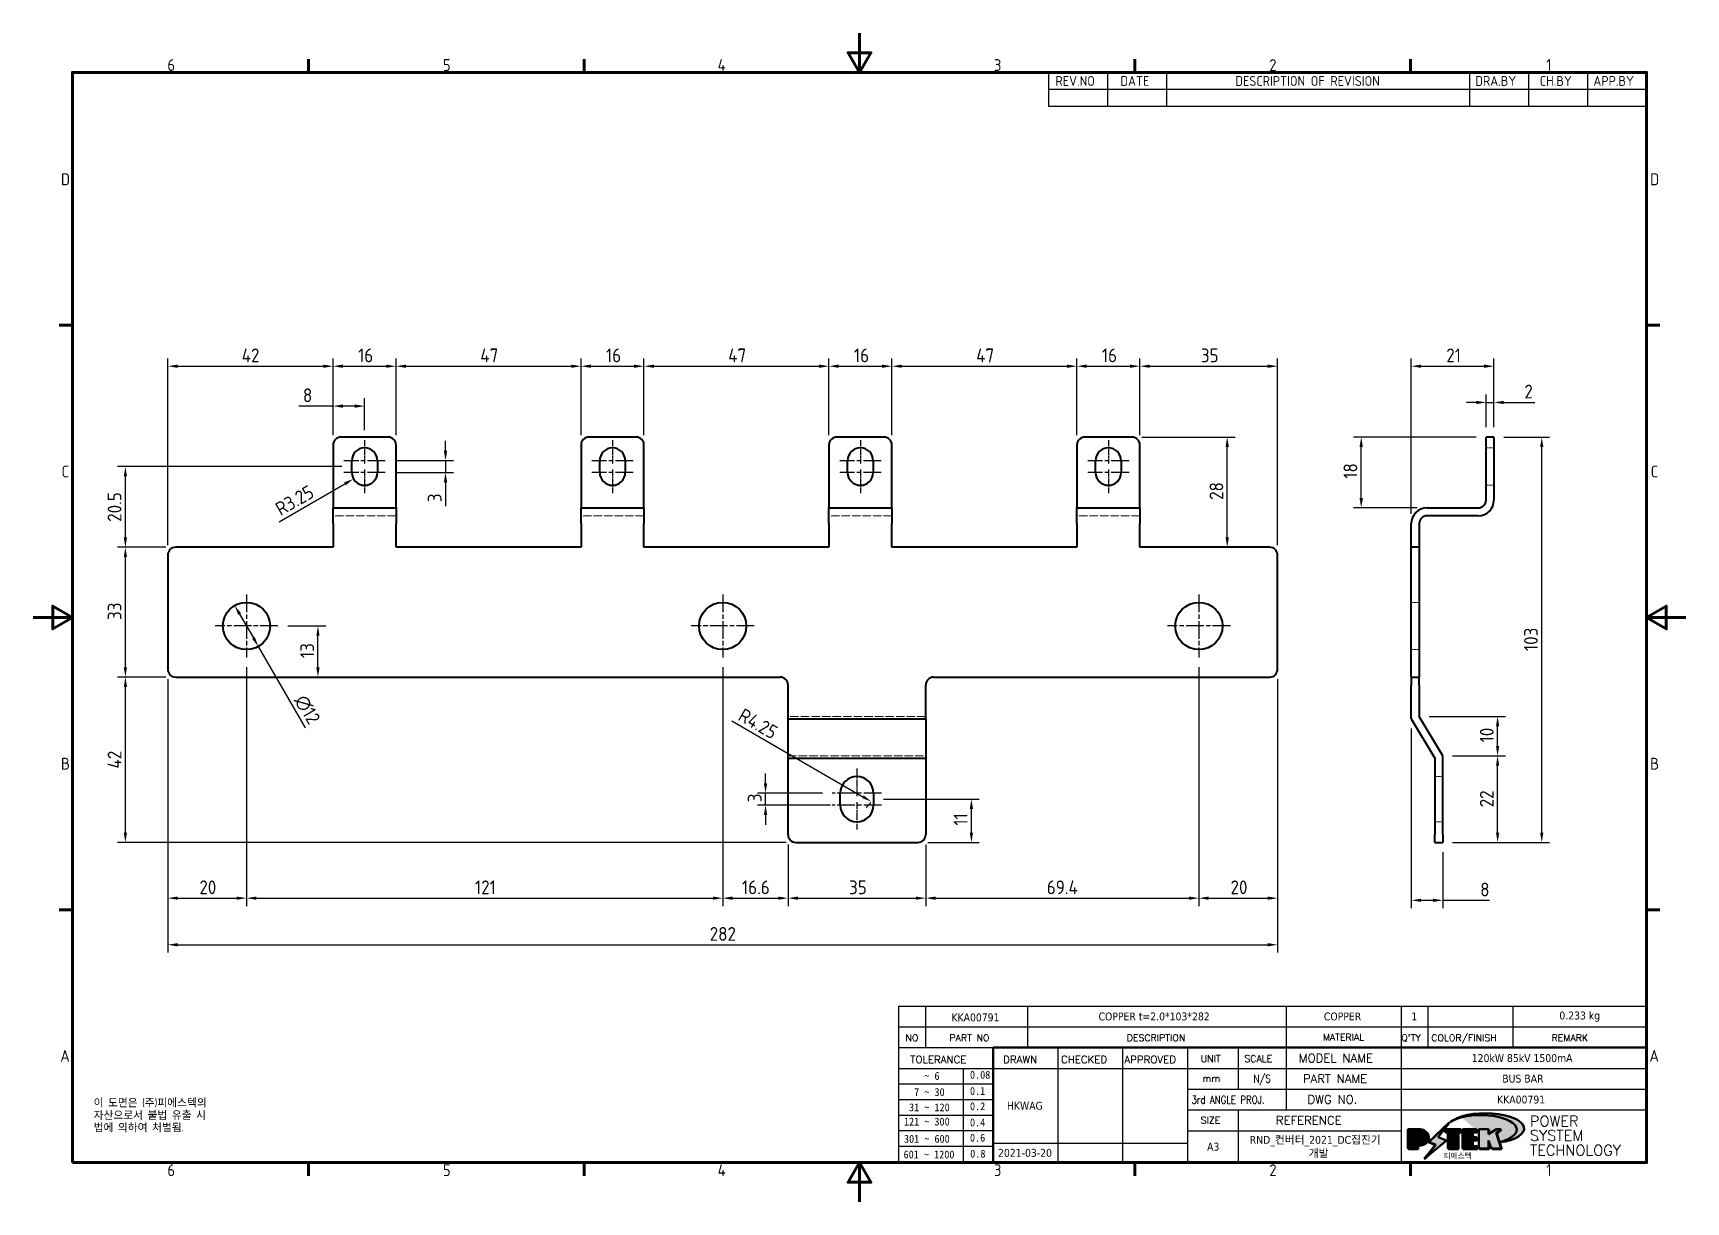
# Model space of a CAD drawing. Header units: millimetres. Extents: x 0 to 420, y 0 to 297.
import ezdxf
from ezdxf.enums import TextEntityAlignment as Align

# ---------------------------------------------------------------- set-up
doc = ezdxf.new("R2010")
doc.units = ezdxf.units.MM
doc.linetypes.add('CHAIN', pattern=[0.3543, 0.2362, -0.0295, 0.0591, -0.0295])
doc.linetypes.add('DASHED', pattern=[0.2067, 0.1654, -0.0413])
doc.layers.get('0').update_dxf_attribs({"color": 3, "lineweight": 25})
for name, color, linetype, lineweight in [('가려진 것(ISO)', 2, 'DASHED', 18), ('가시적인 것(ISO)', 3, 'Continuous', 40), ('경계(ISO)', 7, 'Continuous', 70), ('기호(ISO)', 5, 'Continuous', 25), ('제목(ISO)', 7, 'Continuous', 50), ('중심 표식(ISO)', 1, 'Continuous', 25), ('치수(ISO)', 7, 'Continuous', 25), ('해치(ISO)', 7, 'Continuous', 18)]:
    doc.layers.add(name, color=color, linetype=linetype, lineweight=lineweight)
doc.styles.add('HAN_291', font='')
doc.styles.add('HAN_370', font='', dxfattribs={"width": 2})
doc.styles.add('ISO Proportiona M2B', font='isocp.shx')
doc.styles.add('RC_284', font='ROMANC.shx')
doc.styles.add('RC_287', font='ROMANC.shx')
doc.styles.add('RC_292', font='ROMANC.shx')
doc.styles.add('ROMANT_294', font='romant.shx')
doc.styles.add('문자 텍스트_M2B', font='isocp.shx')
doc.styles.add('문자 텍스트_PSTEK_POSCO', font='isocp.shx')
doc.styles.add('치수 텍스트_PSTEK_POSCO', font='isocp.shx')
doc.styles.add('텍스트 스타일198', font='tahoma.ttf')
doc.styles.add('텍스트 스타일333', font='ROMANC.shx', dxfattribs={"width": 0.8})
doc.styles.get('HAN_291').set_extended_font_data('GulimChe')
doc.styles.get('HAN_370').set_extended_font_data('GulimChe')
doc.dimstyles.new('치수_PSTEK_POSCO', dxfattribs={"dimtxt": 3.5, "dimasz": 2.5, "dimexe": 2, "dimexo": 2.5, "dimgap": 1, "dimtad": 1, "dimrnd": 1e-08, "dimdsep": 46, "dimtxsty": '치수 텍스트_PSTEK_POSCO', "dimcen": 0.09, "dimdle": 10, "dimclrd": 7, "dimclre": 7, "dimclrt": 2, "dimadec": 1, "dimazin": 2, "dimtfac": 1, "dimtmove": 0, "dimatfit": 3, "dimfxl": 0, "dimtolj": 1, "dimlwd": -1, "dimlwe": -1, "dimarcsym": 0})

msp = doc.modelspace()

# ---------------------------------------------------------------- texts
at = {"layer": '기호(ISO)', "color": 7, "insert": (15.3946, 26.2283), "char_height": 2, "width": 51.240138, "attachment_point": 1, "line_spacing_factor": 0.944221, "style": '문자 텍스트_PSTEK_POSCO'}
msp.add_mtext('{이 도면은 (주)피에스텍의\\P자산으로서 불법 유출 시 \\P법에 의하여 처벌됨.}', dxfattribs=at)

# ---------------------------------------------------------------- blocks, each defined once
blk = doc.blocks.new('경계 Default Border')
at = {"layer": '경계(ISO)'}
for p, q in [((70, 287), (70, 290.4)), ((140, 287), (140, 290.4)), ((280, 287), (280, 290.4)), ((350, 287), (350, 290.4)), ((10, 222.75), (6.6, 222.75)), ((410, 222.75), (413.4, 222.75)), ((10, 74.25), (6.6, 74.25)), ((410, 74.25), (413.4, 74.25)), ((70, 10), (70, 6.6)), ((140, 10), (140, 6.6)), ((280, 10), (280, 6.6)), ((350, 10), (350, 6.6))]:
    blk.add_line(p, q, dxfattribs=at)
at = {"layer": '경계(ISO)', "flags": 128}
for points in [[(210, 297), (210, 287), (207.11, 292), (212.89, 292), (210, 287)], [(10, 10), (10, 287), (410, 287), (410, 10), (10, 10)], [(0, 148.5), (10, 148.5), (5, 151.39), (5, 145.61), (10, 148.5)], [(420, 148.5), (410, 148.5), (415, 151.39), (415, 145.61), (410, 148.5)], [(210, 0), (210, 10), (207.11, 5), (212.89, 5), (210, 10)]]:
    blk.add_lwpolyline(points, dxfattribs=at)
at = {"layer": '경계(ISO)', "color": 2, "char_height": 3, "attachment_point": 7, "style": '문자 텍스트_M2B'}
for s, insert in [('6', (34.14, 287.37)), ('5', (104.14, 287.37)), ('4', (173.97, 287.4)), ('3', (244.17, 287.37)), ('2', (314.13, 287.37)), ('1', (384.49, 287.4)), ('D', (7.08, 258.35)), ('D', (410.88, 258.35)), ('C', (7.24, 184.1)), ('C', (411.04, 184.1)), ('B', (7.08, 109.85)), ('B', (410.88, 109.85)), ('A', (6.91, 35.62)), ('A', (410.71, 35.62)), ('6', (34.14, 6.57)), ('5', (104.14, 6.57)), ('4', (173.97, 6.6)), ('3', (244.17, 6.57)), ('2', (314.13, 6.57)), ('1', (384.49, 6.6))]:
    blk.add_mtext(s, dxfattribs=dict(at, insert=insert))
blk = doc.blocks.new('제목 블록 PSTEK')
for color, points in [(252, [(317.22, 17.06), (322.03, 21.63), (322.28, 21.94), (317.05, 16.98), (318.75, 16.19), (316, 12.72), (316.34, 13), (318.92, 16.27)]), (5, [(321.62, 17.42), (319.53, 18.25), (322.45, 22.02), (317.22, 17.06), (318.92, 16.27), (316.17, 12.8)]), (1, [(324.48, 19.61), (325.24, 19.61), (325.24, 20.26), (321.23, 20.26), (321.23, 19.61), (321.98, 19.61), (321.98, 15.34), (324.48, 15.34)]), (252, [(321.98, 19.61), (321.4, 19.61), (321.4, 19.46), (321.98, 19.46)]), (252, [(324.66, 19.46), (325.42, 19.46), (325.42, 20.11), (325.24, 20.11), (325.24, 19.61), (324.48, 19.61), (324.48, 15.34), (322.16, 15.34), (322.16, 15.19), (324.66, 15.19)]), (1, [(329.23, 20.26), (325.66, 20.26), (325.66, 15.34), (329.36, 15.34), (329.36, 15.99), (328.11, 15.99), (328.11, 17.56), (329.23, 17.56), (329.23, 18.26), (328.11, 18.26), (328.11, 19.61), (329.23, 19.61)]), (252, [(328.29, 19.46), (329.41, 19.46), (329.41, 20.11), (329.23, 20.11), (329.23, 19.61), (328.11, 19.61), (328.11, 18.26), (328.29, 18.26)]), (252, [(328.29, 17.42), (329.41, 17.42), (329.41, 18.11), (329.23, 18.11), (329.23, 17.56), (328.11, 17.56), (328.11, 15.99), (328.29, 15.99)]), (1, [(332.33, 20.26), (329.86, 20.26), (329.86, 15.34), (332.33, 15.34), (332.33, 17.43), (333.07, 15.34), (335.49, 15.34), (334.25, 19.31), (335.44, 20.26), (334.31, 20.26), (332.33, 19)]), (252, [(332.51, 16.93), (332.33, 17.43), (332.33, 15.34), (330.04, 15.34), (330.04, 15.19), (332.51, 15.19)]), (252, [(332.51, 20.11), (332.33, 20.11), (332.33, 19), (332.51, 19.11)]), (252, [(335.62, 20.11), (335.25, 20.11), (334.25, 19.31), (335.49, 15.34), (333.2, 15.34), (333.25, 15.19), (335.66, 15.19), (334.43, 19.16)]), (252, [(329.54, 15.85), (329.36, 15.85), (329.36, 15.34), (325.83, 15.34), (325.83, 15.19), (329.54, 15.19)])]:
    blk.add_hatch(color=color).paths.add_polyline_path(points)
h = blk.add_hatch(color=1)
edge = h.paths.add_edge_path(flags=0)
edge.add_line((314.22, 19.61), (314.22, 17))
edge.add_line((314.22, 17), (314.35, 17))
edge.add_arc((314.35, 17.65), 0.651, 270, 360)
edge.add_line((315, 17.65), (315, 18.96))
edge.add_arc((314.35, 18.96), 0.651, 0, 90)
edge.add_line((314.35, 19.61), (314.22, 19.61))
edge = h.paths.add_edge_path()
edge.add_arc((314.98, 18.29), 1.97, 270, 450)
edge.add_line((314.98, 20.26), (311.77, 20.26))
edge.add_line((311.77, 20.26), (311.77, 15.34))
edge.add_line((311.77, 15.34), (314.22, 15.34))
edge.add_line((314.22, 15.34), (314.22, 16.32))
edge.add_line((314.22, 16.32), (314.98, 16.32))
h = blk.add_hatch(color=252)
edge = h.paths.add_edge_path()
edge.add_arc((314.98, 18.29), 1.97, 270, 406.8279)
edge.add_arc((315.16, 18.14), 1.97, -90, 53.561, ccw=False)
edge.add_line((315.16, 16.17), (314.4, 16.17))
edge.add_line((314.4, 16.17), (314.4, 15.19))
edge.add_line((314.4, 15.19), (311.94, 15.19))
edge.add_line((311.94, 15.19), (311.94, 15.34))
edge.add_line((311.94, 15.34), (314.22, 15.34))
edge.add_line((314.22, 15.34), (314.22, 16.32))
edge.add_line((314.22, 16.32), (314.98, 16.32))
h = blk.add_hatch(color=252)
edge = h.paths.add_edge_path()
edge.add_line((314.4, 19.46), (314.53, 19.46))
edge.add_arc((314.53, 18.81), 0.651, 60.4189, 90, ccw=False)
edge.add_arc((314.35, 18.96), 0.651, 39.9699, 90)
edge.add_line((314.35, 19.61), (314.22, 19.61))
edge.add_line((314.22, 19.61), (314.22, 17))
edge.add_line((314.22, 17), (314.35, 17))
edge.add_arc((314.35, 17.65), 0.651, 270, 274.6931)
edge.add_line((314.4, 17), (314.4, 19.46))
at = {"layer": '해치(ISO)', "true_color": 0x27d1fc}
h = blk.add_hatch(color=140, dxfattribs=at)
edge = h.paths.add_edge_path()
edge.add_ellipse((330.37, 20.16), major_axis=(9.1, 0), ratio=0.40699, start_angle=301.3098, end_angle=507.7437)
edge.add_ellipse((331.53, 20.46), major_axis=(-9.82, 0), ratio=0.39426, start_angle=111.5121, end_angle=334.4703, ccw=False)
edge.add_line((335.14, 16.86), (335.1, 16.99))
at = {"color": 180}
for p, q in [((182.48, 11.79), (182.48, 51.57)), ((182.48, 51.57), (372.48, 51.57)), ((189.27, 51.57), (189.27, 41.01)), ((215.22, 41.01), (215.22, 51.57)), ((280.88, 51.57), (280.88, 41.01)), ((310.09, 51.57), (310.09, 41.01)), ((316.9, 51.57), (316.9, 41.01)), ((338.46, 51.57), (338.46, 41.01)), ((372.48, 51.57), (372.48, 11.79)), ((182.48, 46.29), (372.48, 46.29)), ((182.48, 41.01), (206.45, 41.01)), ((222.94, 11.79), (222.94, 41.01)), ((239.43, 11.79), (239.43, 41.01)), ((255.92, 11.79), (255.92, 41.01)), ((268.69, 41.01), (268.69, 30.45)), ((280.88, 41.01), (280.88, 25.17)), ((310.09, 41.01), (310.09, 11.79)), ((182.48, 35.73), (206.45, 35.73)), ((198.86, 12.03), (198.86, 35.73)), ((206.45, 35.73), (372.48, 35.73)), ((182.48, 31.78), (206.45, 31.78)), ((255.92, 30.45), (372.48, 30.45)), ((182.48, 27.83), (206.45, 27.83)), ((182.48, 23.88), (206.45, 23.88)), ((255.92, 25.17), (372.48, 25.17)), ((268.69, 25.17), (268.69, 11.79)), ((182.48, 19.93), (206.45, 19.93)), ((255.92, 19.89), (310.09, 19.89)), ((182.48, 15.98), (206.45, 15.98)), ((206.45, 16.74), (255.92, 16.74)), ((182.48, 11.79), (372.48, 11.79))]:
    blk.add_line(p, q, dxfattribs=at)
at = {"color": 7, "lineweight": 50}
for p, q in [((206.45, 11.79), (206.45, 41.01)), ((206.45, 41.01), (372.48, 41.01))]:
    blk.add_line(p, q, dxfattribs=at)
at = {"color": 7}
for p, q in [((322.28, 21.94), (317.05, 16.98)), ((322.45, 22.02), (317.22, 17.06)), ((317.22, 17.06), (322.03, 21.63)), ((319.53, 18.25), (322.45, 22.02)), ((322.03, 21.63), (322.28, 21.94)), ((314.98, 20.26), (311.77, 20.26)), ((311.77, 20.26), (311.77, 15.34)), ((314.98, 20.26), (311.77, 20.26)), ((311.77, 20.26), (311.77, 15.34)), ((314.22, 17), (314.22, 19.61)), ((314.22, 19.61), (314.35, 19.61)), ((314.35, 19.61), (314.22, 19.61)), ((314.22, 19.61), (314.22, 17)), ((314.22, 17), (314.22, 19.61)), ((314.22, 19.61), (314.35, 19.61)), ((314.35, 17), (314.22, 17)), ((314.22, 17), (314.35, 17)), ((314.35, 17), (314.22, 17)), ((314.4, 19.46), (314.53, 19.46)), ((314.4, 17), (314.4, 19.46)), ((315, 18.96), (315, 17.65)), ((315, 18.96), (315, 17.65)), ((316.17, 12.8), (321.62, 17.42)), ((317.05, 16.98), (318.75, 16.19)), ((318.92, 16.27), (317.22, 17.06)), ((317.22, 17.06), (318.92, 16.27)), ((321.62, 17.42), (319.53, 18.25)), ((325.24, 20.26), (321.23, 20.26)), ((321.23, 20.26), (321.23, 19.61)), ((325.24, 20.26), (321.23, 20.26)), ((321.23, 20.26), (321.23, 19.61)), ((321.23, 19.61), (321.98, 19.61)), ((321.23, 19.61), (321.98, 19.61)), ((321.4, 19.61), (321.4, 19.46)), ((321.98, 19.61), (321.4, 19.61)), ((321.4, 19.46), (321.98, 19.46)), ((321.98, 19.61), (321.98, 15.34)), ((321.98, 19.46), (321.98, 19.61)), ((321.98, 19.61), (321.98, 15.34)), ((324.48, 19.61), (325.24, 19.61)), ((324.48, 15.34), (324.48, 19.61)), ((325.24, 19.61), (324.48, 19.61)), ((324.48, 19.61), (324.48, 15.34)), ((324.48, 19.61), (325.24, 19.61)), ((324.48, 15.34), (324.48, 19.61)), ((324.66, 19.46), (325.42, 19.46)), ((324.66, 15.19), (324.66, 19.46)), ((325.24, 19.61), (325.24, 20.26)), ((325.24, 19.61), (325.24, 20.26)), ((325.42, 20.11), (325.24, 20.11)), ((325.24, 20.11), (325.24, 19.61)), ((325.42, 19.46), (325.42, 20.11)), ((329.23, 20.26), (325.66, 20.26)), ((325.66, 20.26), (325.66, 15.34)), ((325.66, 20.26), (325.66, 15.34)), ((329.23, 20.26), (325.66, 20.26)), ((328.11, 18.26), (328.11, 19.61)), ((328.11, 19.61), (329.23, 19.61)), ((329.23, 19.61), (328.11, 19.61)), ((328.11, 19.61), (328.11, 18.26)), ((328.11, 18.26), (328.11, 19.61)), ((328.11, 19.61), (329.23, 19.61)), ((329.23, 18.26), (328.11, 18.26)), ((328.11, 18.26), (328.29, 18.26)), ((329.23, 18.26), (328.11, 18.26)), ((328.11, 17.56), (329.23, 17.56)), ((328.11, 15.99), (328.11, 17.56)), ((329.23, 17.56), (328.11, 17.56)), ((328.11, 17.56), (328.11, 15.99)), ((328.11, 17.56), (329.23, 17.56)), ((328.11, 15.99), (328.11, 17.56)), ((328.29, 18.26), (328.29, 19.46)), ((328.29, 19.46), (329.41, 19.46)), ((328.29, 15.99), (328.29, 17.42)), ((328.29, 17.42), (329.41, 17.42)), ((329.23, 19.61), (329.23, 20.26)), ((329.23, 19.61), (329.23, 20.26)), ((329.41, 20.11), (329.23, 20.11)), ((329.23, 20.11), (329.23, 19.61)), ((329.23, 17.56), (329.23, 18.26)), ((329.23, 17.56), (329.23, 18.26)), ((329.41, 18.11), (329.23, 18.11)), ((329.23, 18.11), (329.23, 17.56)), ((329.41, 19.46), (329.41, 20.11)), ((329.41, 17.42), (329.41, 18.11)), ((332.33, 20.26), (329.86, 20.26)), ((329.86, 20.26), (329.86, 15.34)), ((329.86, 20.26), (329.86, 15.34)), ((332.33, 20.26), (329.86, 20.26)), ((334.31, 20.26), (332.33, 19)), ((332.33, 19), (332.33, 20.26)), ((334.31, 20.26), (332.33, 19)), ((332.33, 19), (332.33, 20.26)), ((332.51, 20.11), (332.33, 20.11)), ((332.33, 20.11), (332.33, 19)), ((332.33, 19), (332.51, 19.11)), ((332.33, 17.43), (333.07, 15.34)), ((332.33, 15.34), (332.33, 17.43)), ((332.51, 16.93), (332.33, 17.43)), ((332.33, 17.43), (332.33, 15.34)), ((332.33, 17.43), (333.07, 15.34)), ((332.33, 15.34), (332.33, 17.43)), ((332.51, 19.11), (332.51, 20.11)), ((332.51, 15.19), (332.51, 16.93)), ((334.25, 19.31), (335.44, 20.26)), ((334.25, 19.31), (335.44, 20.26)), ((335.25, 20.11), (334.25, 19.31)), ((335.49, 15.34), (334.25, 19.31)), ((334.25, 19.31), (335.49, 15.34)), ((335.49, 15.34), (334.25, 19.31)), ((335.44, 20.26), (334.31, 20.26)), ((335.44, 20.26), (334.31, 20.26)), ((334.43, 19.16), (335.62, 20.11)), ((335.66, 15.19), (334.43, 19.16)), ((335.62, 20.11), (335.25, 20.11)), ((345.04, 17.5), (344.99, 17.69)), ((311.77, 15.34), (314.22, 15.34)), ((311.77, 15.34), (314.22, 15.34)), ((314.22, 15.34), (311.94, 15.34)), ((311.94, 15.34), (311.94, 15.19)), ((311.94, 15.19), (314.4, 15.19)), ((314.22, 16.32), (314.98, 16.32)), ((314.22, 15.34), (314.22, 16.32)), ((314.98, 16.32), (314.22, 16.32)), ((314.22, 16.32), (314.22, 15.34)), ((314.22, 16.32), (314.98, 16.32)), ((314.22, 15.34), (314.22, 16.32)), ((314.4, 16.17), (315.16, 16.17)), ((314.4, 15.19), (314.4, 16.17)), ((318.75, 16.19), (316, 12.72)), ((316, 12.72), (316.34, 13)), ((318.92, 16.27), (316.17, 12.8)), ((316.34, 13), (318.92, 16.27)), ((321.98, 15.34), (324.48, 15.34)), ((321.98, 15.34), (324.48, 15.34)), ((324.48, 15.34), (322.16, 15.34)), ((322.16, 15.34), (322.16, 15.19)), ((322.16, 15.19), (324.66, 15.19)), ((325.66, 15.34), (329.36, 15.34)), ((325.66, 15.34), (329.36, 15.34)), ((329.36, 15.34), (325.83, 15.34)), ((325.83, 15.34), (325.83, 15.19)), ((325.83, 15.19), (329.54, 15.19)), ((329.36, 15.99), (328.11, 15.99)), ((328.11, 15.99), (328.29, 15.99)), ((329.36, 15.99), (328.11, 15.99)), ((329.36, 15.34), (329.36, 15.99)), ((329.36, 15.34), (329.36, 15.99)), ((329.54, 15.85), (329.36, 15.85)), ((329.36, 15.85), (329.36, 15.34)), ((329.54, 15.19), (329.54, 15.85)), ((329.86, 15.34), (332.33, 15.34)), ((329.86, 15.34), (332.33, 15.34)), ((332.33, 15.34), (330.04, 15.34)), ((330.04, 15.34), (330.04, 15.19)), ((330.04, 15.19), (332.51, 15.19)), ((333.07, 15.34), (335.49, 15.34)), ((333.07, 15.34), (335.49, 15.34)), ((335.49, 15.34), (333.2, 15.34)), ((333.2, 15.34), (333.25, 15.19)), ((333.25, 15.19), (335.66, 15.19))]:
    blk.add_line(p, q, dxfattribs=at)
at = {"color": 5}
for p, q in [((322.45, 22.02), (317.22, 17.06)), ((319.53, 18.25), (322.45, 22.02)), ((316.17, 12.8), (321.62, 17.42)), ((317.22, 17.06), (318.92, 16.27)), ((321.62, 17.42), (319.53, 18.25)), ((318.92, 16.27), (316.17, 12.8))]:
    blk.add_line(p, q, dxfattribs=at)
at = {"color": 1}
for p, q in [((314.98, 20.26), (311.77, 20.26)), ((311.77, 20.26), (311.77, 15.34)), ((314.22, 17), (314.22, 19.61)), ((314.22, 19.61), (314.35, 19.61)), ((314.35, 17), (314.22, 17)), ((315, 18.96), (315, 17.65)), ((325.24, 20.26), (321.23, 20.26)), ((321.23, 20.26), (321.23, 19.61)), ((321.23, 19.61), (321.98, 19.61)), ((321.98, 19.61), (321.98, 15.34)), ((324.48, 19.61), (325.24, 19.61)), ((324.48, 15.34), (324.48, 19.61)), ((325.24, 19.61), (325.24, 20.26)), ((329.23, 20.26), (325.66, 20.26)), ((325.66, 20.26), (325.66, 15.34)), ((328.11, 18.26), (328.11, 19.61)), ((328.11, 19.61), (329.23, 19.61)), ((329.23, 18.26), (328.11, 18.26)), ((328.11, 17.56), (329.23, 17.56)), ((328.11, 15.99), (328.11, 17.56)), ((329.23, 19.61), (329.23, 20.26)), ((329.23, 17.56), (329.23, 18.26)), ((332.33, 20.26), (329.86, 20.26)), ((329.86, 20.26), (329.86, 15.34)), ((334.31, 20.26), (332.33, 19)), ((332.33, 19), (332.33, 20.26)), ((332.33, 17.43), (333.07, 15.34)), ((332.33, 15.34), (332.33, 17.43)), ((334.25, 19.31), (335.44, 20.26)), ((335.49, 15.34), (334.25, 19.31)), ((335.44, 20.26), (334.31, 20.26)), ((311.77, 15.34), (314.22, 15.34)), ((314.22, 16.32), (314.98, 16.32)), ((314.22, 15.34), (314.22, 16.32)), ((321.98, 15.34), (324.48, 15.34)), ((325.66, 15.34), (329.36, 15.34)), ((329.36, 15.99), (328.11, 15.99)), ((329.36, 15.34), (329.36, 15.99)), ((329.86, 15.34), (332.33, 15.34)), ((333.07, 15.34), (335.49, 15.34))]:
    blk.add_line(p, q, dxfattribs=at)
at = {"color": 7}
for centre, radius, start, end in [((314.35, 18.96), 0.651, 0, 90), ((314.35, 18.96), 0.651, 39.9699, 90), ((314.35, 18.96), 0.651, 0, 90), ((314.35, 17.65), 0.651, 270, 0), ((314.35, 17.65), 0.651, 270, 0), ((314.35, 17.65), 0.651, 270, 274.6931), ((314.53, 18.81), 0.651, 60.4189, 90), ((314.98, 18.29), 1.97, 270, 90), ((314.98, 18.29), 1.97, 270, 90), ((314.98, 18.29), 1.97, 270, 46.8279), ((315.16, 18.14), 1.97, 270, 53.561)]:
    blk.add_arc(centre, radius, start, end, dxfattribs=at)
at = {"color": 1}
for centre, radius, start, end in [((314.35, 18.96), 0.651, 0, 90), ((314.35, 17.65), 0.651, 270, 0), ((314.98, 18.29), 1.97, 270, 90)]:
    blk.add_arc(centre, radius, start, end, dxfattribs=at)
at = {"layer": '제목(ISO)', "lineweight": 18}
blk.add_line((182.48, 35.73), (182.48, 11.79), dxfattribs=at)
at = {"layer": '제목(ISO)'}
for p, q in [((322.28, 21.94), (317.05, 16.98)), ((322.45, 22.02), (317.22, 17.06)), ((317.22, 17.06), (322.03, 21.63)), ((319.53, 18.25), (322.45, 22.02)), ((322.03, 21.63), (322.28, 21.94)), ((314.98, 20.26), (311.77, 20.26)), ((311.77, 20.26), (311.77, 15.34)), ((314.22, 17), (314.22, 19.61)), ((314.22, 19.61), (314.35, 19.61)), ((314.35, 19.61), (314.22, 19.61)), ((314.22, 19.61), (314.22, 17)), ((314.35, 17), (314.22, 17)), ((314.22, 17), (314.35, 17)), ((314.4, 19.46), (314.53, 19.46)), ((314.4, 17), (314.4, 19.46)), ((315, 18.96), (315, 17.65)), ((316.17, 12.8), (321.62, 17.42)), ((317.05, 16.98), (318.75, 16.19)), ((317.22, 17.06), (318.92, 16.27)), ((318.92, 16.27), (317.22, 17.06)), ((321.62, 17.42), (319.53, 18.25)), ((325.24, 20.26), (321.23, 20.26)), ((321.23, 20.26), (321.23, 19.61)), ((321.23, 19.61), (321.98, 19.61)), ((321.98, 19.61), (321.4, 19.61)), ((321.4, 19.61), (321.4, 19.46)), ((321.4, 19.46), (321.98, 19.46)), ((321.98, 19.61), (321.98, 15.34)), ((321.98, 19.46), (321.98, 19.61)), ((324.48, 19.61), (325.24, 19.61)), ((324.48, 15.34), (324.48, 19.61)), ((325.24, 19.61), (324.48, 19.61)), ((324.48, 19.61), (324.48, 15.34)), ((324.66, 19.46), (325.42, 19.46)), ((324.66, 15.19), (324.66, 19.46)), ((325.24, 19.61), (325.24, 20.26)), ((325.42, 20.11), (325.24, 20.11)), ((325.24, 20.11), (325.24, 19.61)), ((325.42, 19.46), (325.42, 20.11)), ((329.23, 20.26), (325.66, 20.26)), ((325.66, 20.26), (325.66, 15.34)), ((328.11, 18.26), (328.11, 19.61)), ((328.11, 19.61), (329.23, 19.61)), ((329.23, 19.61), (328.11, 19.61)), ((328.11, 19.61), (328.11, 18.26)), ((329.23, 18.26), (328.11, 18.26)), ((328.11, 18.26), (328.29, 18.26)), ((328.11, 15.99), (328.11, 17.56)), ((328.11, 17.56), (329.23, 17.56)), ((329.23, 17.56), (328.11, 17.56)), ((328.11, 17.56), (328.11, 15.99)), ((328.29, 19.46), (329.41, 19.46)), ((328.29, 18.26), (328.29, 19.46)), ((328.29, 17.42), (329.41, 17.42)), ((328.29, 15.99), (328.29, 17.42)), ((329.23, 19.61), (329.23, 20.26)), ((329.41, 20.11), (329.23, 20.11)), ((329.23, 20.11), (329.23, 19.61)), ((329.23, 17.56), (329.23, 18.26)), ((329.41, 18.11), (329.23, 18.11)), ((329.23, 18.11), (329.23, 17.56)), ((329.41, 19.46), (329.41, 20.11)), ((329.41, 17.42), (329.41, 18.11)), ((332.33, 20.26), (329.86, 20.26)), ((329.86, 20.26), (329.86, 15.34)), ((334.31, 20.26), (332.33, 19)), ((332.33, 19), (332.33, 20.26)), ((332.51, 20.11), (332.33, 20.11)), ((332.33, 20.11), (332.33, 19)), ((332.33, 19), (332.51, 19.11)), ((332.33, 15.34), (332.33, 17.43)), ((332.33, 17.43), (333.07, 15.34)), ((332.51, 16.93), (332.33, 17.43)), ((332.33, 17.43), (332.33, 15.34)), ((332.51, 19.11), (332.51, 20.11)), ((332.51, 15.19), (332.51, 16.93)), ((334.25, 19.31), (335.44, 20.26)), ((335.25, 20.11), (334.25, 19.31)), ((335.49, 15.34), (334.25, 19.31)), ((334.25, 19.31), (335.49, 15.34)), ((335.44, 20.26), (334.31, 20.26)), ((334.43, 19.16), (335.62, 20.11)), ((335.66, 15.19), (334.43, 19.16)), ((335.62, 20.11), (335.25, 20.11)), ((311.77, 15.34), (314.22, 15.34)), ((314.22, 15.34), (311.94, 15.34)), ((311.94, 15.34), (311.94, 15.19)), ((311.94, 15.19), (314.4, 15.19)), ((314.22, 15.34), (314.22, 16.32)), ((314.22, 16.32), (314.98, 16.32)), ((314.98, 16.32), (314.22, 16.32)), ((314.22, 16.32), (314.22, 15.34)), ((314.4, 15.19), (314.4, 16.17)), ((314.4, 16.17), (315.16, 16.17)), ((318.75, 16.19), (316, 12.72)), ((316, 12.72), (316.34, 13)), ((318.92, 16.27), (316.17, 12.8)), ((316.34, 13), (318.92, 16.27)), ((321.98, 15.34), (324.48, 15.34)), ((324.48, 15.34), (322.16, 15.34)), ((322.16, 15.34), (322.16, 15.19)), ((322.16, 15.19), (324.66, 15.19)), ((325.66, 15.34), (329.36, 15.34)), ((329.36, 15.34), (325.83, 15.34)), ((325.83, 15.34), (325.83, 15.19)), ((325.83, 15.19), (329.54, 15.19)), ((329.36, 15.99), (328.11, 15.99)), ((328.11, 15.99), (328.29, 15.99)), ((329.36, 15.34), (329.36, 15.99)), ((329.54, 15.85), (329.36, 15.85)), ((329.36, 15.85), (329.36, 15.34)), ((329.54, 15.19), (329.54, 15.85)), ((329.86, 15.34), (332.33, 15.34)), ((332.33, 15.34), (330.04, 15.34)), ((330.04, 15.34), (330.04, 15.19)), ((330.04, 15.19), (332.51, 15.19)), ((333.07, 15.34), (335.49, 15.34)), ((335.49, 15.34), (333.2, 15.34)), ((333.2, 15.34), (333.25, 15.19)), ((333.25, 15.19), (335.66, 15.19))]:
    blk.add_line(p, q, dxfattribs=at)
at = {"layer": '제목(ISO)', "color": 4}
blk.add_line((335.14, 16.86), (335.1, 16.99), dxfattribs=at)
at = {"layer": '제목(ISO)'}
for centre, radius, start, end in [((314.35, 18.96), 0.651, 0, 90), ((314.35, 18.96), 0.651, 39.9699, 90), ((314.35, 17.65), 0.651, 270, 0), ((314.35, 17.65), 0.651, 270, 274.6931), ((314.53, 18.81), 0.651, 60.4189, 90), ((314.98, 18.29), 1.97, 46.8279, 90), ((314.98, 18.29), 1.97, 270, 46.8279), ((314.98, 18.29), 1.97, 270, 46.8279), ((315.16, 18.14), 1.97, 270, 53.561)]:
    blk.add_arc(centre, radius, start, end, dxfattribs=at)
at = {"layer": '제목(ISO)', "color": 4}
for centre, major_axis, ratio, start_param, end_param in [((331.53, 20.46), (9.82, 0), 0.39426, 5.087845, 8.9792), ((330.37, 20.16), (9.1, 0), 0.40699, 5.258849, 8.861799)]:
    blk.add_ellipse(centre, major_axis=major_axis, ratio=ratio, start_param=start_param, end_param=end_param, dxfattribs=at)
at = {"color": 2}
for s, height, style, p in [('NO', 1.742, 'RC_284', (184.14, 42.62)), ('PART NO', 1.742, 'RC_284', (195.34, 42.62)), ('DESCRIPTION', 1.7424, 'RC_284', (240.4, 42.62)), ("Q'TY", 1.742, 'RC_284', (310.14, 42.62)), ('COLOR/FINISH', 1.7424, 'RC_284', (317.77, 42.62)), ('REMARK', 1.742, 'RC_284', (348.35, 42.62)), (' TOLERANCE', 1.9, 'RC_287', (184.09, 37.01)), ('DRAWN', 1.9, 'RC_287', (208.98, 37.01)), ('CHECKED', 1.9, 'RC_287', (223.69, 37.01)), ('APPROVED', 1.9, 'RC_287', (239.78, 37.01)), ('UNIT', 1.742, 'RC_284', (259.17, 37.34)), ('SCALE', 1.742, 'RC_284', (270.29, 37.34)), ('MODEL NAME', 2.178, 'RC_292', (284.1, 37.25)), ('    ~ 6', 2, 'HAN_291', (183.77, 32.82)), ('0.08', 2, 'HAN_291', (200.55, 33.1)), ('PART NAME', 2.178, 'RC_292', (285.14, 32.03)), ('  7 ~ 30', 2, 'HAN_291', (183.77, 28.71)), ('0.1', 2, 'HAN_291', (200.55, 28.99)), ('mm', 1.742, 'RC_284', (259.65, 32.35)), (' 31 ~ 120', 2, 'HAN_291', (183.77, 24.83)), ('0.2', 2, 'HAN_291', (200.55, 25.11)), (' DWG NO.', 2.178, 'RC_292', (284.81, 26.75)), ('121 ~ 300', 2, 'HAN_291', (183.77, 21.21)), ('0.4', 2, 'HAN_291', (200.55, 21)), ('SIZE', 1.742, 'RC_284', (259.17, 21.69)), ('REFERENCE', 2.178, 'RC_292', (278.27, 21.43)), ('301 ~ 600', 2, 'HAN_291', (183.77, 16.83)), ('0.6', 2, 'HAN_291', (200.55, 17.12)), ('601 ~ 1200', 2, 'HAN_291', (183.68, 12.85)), ('0.8', 2, 'HAN_291', (200.61, 13.06))]:
    blk.add_text(s, height=height, dxfattribs=dict(at, style=style)).set_placement(p)
at = {"color": 2, "style": 'RC_284'}
blk.add_text('MATERIAL', height=1.742, dxfattribs=at).set_placement((295.48, 43.65), align=Align.MIDDLE_CENTER)
at = {"color": 7, "style": '텍스트 스타일333', "width": 0.8}
blk.add_text('N/S', height=2, dxfattribs=at).set_placement((274.78, 33.09), align=Align.MIDDLE_CENTER)
at = {"color": 2, "style": '텍스트 스타일333', "width": 0.8}
blk.add_text('3rd ANGLE PROJ.', height=2, dxfattribs=at).set_placement((256.84, 26.76))
at = {"color": 7, "style": 'ROMANT_294'}
for s, p in [('POWER', (342.83, 20.97)), ('SYSTEM', (342.83, 17.33)), ('TECHNOLOGY', (342.83, 13.57))]:
    blk.add_text(s, height=2.7, dxfattribs=at).set_placement(p)
at = {"color": 7, "insert": (320.85, 14.21), "char_height": 1.4, "attachment_point": 1, "line_spacing_factor": 0.332, "style": 'HAN_370'}
blk.add_mtext('\\fHY견고딕|b0|i0;\\H1.4000;피에스텍', dxfattribs=at)
at = {"layer": '제목(ISO)', "style": '텍스트 스타일198'}
for tag, p in [('질량\\P3;_001', (350.3, 48.16)), ('부품_번호_001', (195.83, 47.68)), ('설명_001', (233.22, 47.92)), ('재질_001', (290.47, 47.93)), ("3._Q'TY_001", (312.71, 47.92)), ('1._MODEL_NAME_001', (328.05, 37.34)), ('제목_001', (335.81, 32.12)), ('설계자_001', (209.94, 25.23)), ('부품_번호_001', (334.49, 26.81)), ('시트_크기_001', (260.81, 14.84)), ('프로젝트_001', (271.63, 16.57)), ('작성_날짜_001', (207.67, 13.27)), ('프로젝트_002', (286.64, 13.15))]:
    blk.add_attdef(tag, p, '', height=2, dxfattribs=at)
for tag, p in [('4._COLOR', (327.68, 48.93)), ('점검자', (231.18, 26.23)), ('엔지니어링_승인자', (247.67, 26.23)), ('점검_날짜', (231.18, 14.27)), ('엔지니어링_승인_날짜', (247.67, 14.27))]:
    blk.add_attdef(tag, text='', height=2, dxfattribs=at).set_placement(p, align=Align.MIDDLE_CENTER)
blk = doc.blocks.new('리비전 내역')
at = {"layer": '기호(ISO)'}
for p, q in [((258, 287), (410, 287)), ((258, 287), (258, 282.72)), ((273, 287), (273, 282.72)), ((288, 287), (288, 282.72)), ((365, 287), (365, 282.72)), ((380, 287), (380, 282.72)), ((395, 287), (395, 282.72)), ((410, 287), (410, 282.72)), ((258, 282.72), (410, 282.72)), ((258, 282.72), (258, 278.44)), ((273, 282.72), (273, 278.44)), ((288, 282.72), (288, 278.44)), ((365, 282.72), (365, 278.44)), ((380, 282.72), (380, 278.44)), ((395, 282.72), (395, 278.44)), ((410, 282.72), (410, 278.44)), ((258, 278.44), (410, 278.44))]:
    blk.add_line(p, q, dxfattribs=at)
at = {"layer": '기호(ISO)', "color": 2, "char_height": 2.5, "attachment_point": 7, "style": 'ISO Proportiona M2B'}
for s, insert in [('REV.NO', (259.79, 283.58)), ('DATE', (276.31, 283.58)), ('DESCRIPTION OF REVISION', (305.51, 283.58)), ('DRA.BY', (366.48, 283.58)), ('CH.BY', (382.86, 283.58)), ('APP.BY', (396.48, 283.58))]:
    blk.add_mtext(s, dxfattribs=dict(at, insert=insert))
blk = doc.blocks.new('*D22')
at = {"layer": 'Defpoints', "color": 0, "transparency": 16777216}
for p in [(23.46, 186.85), (80.99, 186.85), (36.24, 166.35)]:
    blk.add_point(p, dxfattribs=at)
at = {"layer": '치수(ISO)', "color": 7, "transparency": 16777216}
for p, q in [((78.49, 186.85), (21.46, 186.85)), ((23.46, 168.85), (23.46, 184.35)), ((33.74, 166.35), (21.46, 166.35))]:
    blk.add_line(p, q, dxfattribs=at)
for points in [[(23.05, 184.35), (23.88, 184.35), (23.46, 186.85)], [(23.05, 168.85), (23.88, 168.85), (23.46, 166.35)]]:
    blk.add_solid(points, dxfattribs=at)
at = {"layer": '치수(ISO)', "color": 2, "transparency": 16777216, "insert": (20.71, 172.81), "char_height": 3.5, "attachment_point": 4, "rotation": 90, "style": '치수 텍스트_PSTEK_POSCO'}
blk.add_mtext('\\A1;20.5', dxfattribs=at)
blk = doc.blocks.new('*D23')
at = {"layer": 'Defpoints', "color": 0, "transparency": 16777216}
for p in [(89.49, 188.35), (89.49, 185.35), (104.8, 188.35)]:
    blk.add_point(p, dxfattribs=at)
at = {"layer": '치수(ISO)', "color": 7, "transparency": 16777216}
for p, q in [((104.8, 190.85), (104.8, 193.35)), ((91.99, 188.35), (106.8, 188.35)), ((91.99, 185.35), (106.8, 185.35)), ((104.8, 188.35), (104.8, 185.35)), ((104.8, 182.85), (104.8, 176.8))]:
    blk.add_line(p, q, dxfattribs=at)
for points in [[(104.39, 190.85), (105.22, 190.85), (104.8, 188.35)], [(104.39, 182.85), (105.22, 182.85), (104.8, 185.35)]]:
    blk.add_solid(points, dxfattribs=at)
at = {"layer": '치수(ISO)', "color": 2, "transparency": 16777216, "insert": (102.05, 177.8), "char_height": 3.5, "attachment_point": 4, "rotation": 90, "style": '치수 텍스트_PSTEK_POSCO'}
blk.add_mtext('\\A1;3', dxfattribs=at)
blk = doc.blocks.new('*D24')
at = {"layer": 'Defpoints', "color": 0, "transparency": 16777216}
for p in [(84.24, 185.35), (81.42, 183.72)]:
    blk.add_point(p, dxfattribs=at)
at = {"layer": '치수(ISO)', "color": 7, "transparency": 16777216}
blk.add_line((62.57, 172.83), (79.26, 182.47), dxfattribs=at)
blk.add_solid([(79.05, 182.83), (79.47, 182.11), (81.42, 183.72)], dxfattribs=at)
at = {"layer": '치수(ISO)', "color": 2, "transparency": 16777216, "insert": (62.06, 175.72), "char_height": 3.5, "attachment_point": 4, "rotation": 30, "style": '치수 텍스트_PSTEK_POSCO'}
blk.add_mtext('\\A1;R3.25', dxfattribs=at)
blk = doc.blocks.new('*D25')
at = {"layer": 'Defpoints', "color": 0, "transparency": 16777216}
for p in [(76.24, 212.35), (76.24, 192.35), (34.24, 164.35)]:
    blk.add_point(p, dxfattribs=at)
at = {"layer": '치수(ISO)', "color": 7, "transparency": 16777216}
for p, q in [((34.24, 166.85), (34.24, 214.35)), ((76.24, 194.85), (76.24, 214.35)), ((36.74, 212.35), (73.74, 212.35))]:
    blk.add_line(p, q, dxfattribs=at)
for points in [[(36.74, 212.76), (36.74, 211.93), (34.24, 212.35)], [(73.74, 212.76), (73.74, 211.93), (76.24, 212.35)]]:
    blk.add_solid(points, dxfattribs=at)
at = {"layer": '치수(ISO)', "color": 2, "transparency": 16777216, "insert": (53.02, 215.1), "char_height": 3.5, "attachment_point": 4, "style": '치수 텍스트_PSTEK_POSCO'}
blk.add_mtext('\\A1;42', dxfattribs=at)
blk = doc.blocks.new('*D26')
at = {"layer": 'Defpoints', "color": 0, "transparency": 16777216}
for p in [(92.24, 212.35), (76.24, 192.35), (92.24, 192.35)]:
    blk.add_point(p, dxfattribs=at)
at = {"layer": '치수(ISO)', "color": 7, "transparency": 16777216}
for p, q in [((76.24, 194.85), (76.24, 214.35)), ((92.24, 194.85), (92.24, 214.35)), ((78.74, 212.35), (89.74, 212.35))]:
    blk.add_line(p, q, dxfattribs=at)
for points in [[(78.74, 212.76), (78.74, 211.93), (76.24, 212.35)], [(89.74, 212.76), (89.74, 211.93), (92.24, 212.35)]]:
    blk.add_solid(points, dxfattribs=at)
at = {"layer": '치수(ISO)', "color": 2, "transparency": 16777216, "insert": (82.59, 215.1), "char_height": 3.5, "attachment_point": 4, "style": '치수 텍스트_PSTEK_POSCO'}
blk.add_mtext('\\A1;16', dxfattribs=at)
blk = doc.blocks.new('*D27')
at = {"layer": 'Defpoints', "color": 0, "transparency": 16777216}
for p in [(139.24, 212.35), (92.24, 192.35), (139.24, 192.35)]:
    blk.add_point(p, dxfattribs=at)
at = {"layer": '치수(ISO)', "color": 7, "transparency": 16777216}
for p, q in [((92.24, 194.85), (92.24, 214.35)), ((139.24, 194.85), (139.24, 214.35)), ((94.74, 212.35), (136.74, 212.35))]:
    blk.add_line(p, q, dxfattribs=at)
for points in [[(94.74, 212.76), (94.74, 211.93), (92.24, 212.35)], [(136.74, 212.76), (136.74, 211.93), (139.24, 212.35)]]:
    blk.add_solid(points, dxfattribs=at)
at = {"layer": '치수(ISO)', "color": 2, "transparency": 16777216, "insert": (113.65, 215.1), "char_height": 3.5, "attachment_point": 4, "style": '치수 텍스트_PSTEK_POSCO'}
blk.add_mtext('\\A1;47', dxfattribs=at)
blk = doc.blocks.new('*D28')
at = {"layer": 'Defpoints', "color": 0, "transparency": 16777216}
for p in [(155.24, 212.35), (139.24, 192.35), (155.24, 192.35)]:
    blk.add_point(p, dxfattribs=at)
at = {"layer": '치수(ISO)', "color": 7, "transparency": 16777216}
for p, q in [((139.24, 194.85), (139.24, 214.35)), ((155.24, 194.85), (155.24, 214.35)), ((141.74, 212.35), (152.74, 212.35))]:
    blk.add_line(p, q, dxfattribs=at)
for points in [[(141.74, 212.76), (141.74, 211.93), (139.24, 212.35)], [(152.74, 212.76), (152.74, 211.93), (155.24, 212.35)]]:
    blk.add_solid(points, dxfattribs=at)
at = {"layer": '치수(ISO)', "color": 2, "transparency": 16777216, "insert": (145.59, 215.1), "char_height": 3.5, "attachment_point": 4, "style": '치수 텍스트_PSTEK_POSCO'}
blk.add_mtext('\\A1;16', dxfattribs=at)
blk = doc.blocks.new('*D29')
at = {"layer": 'Defpoints', "color": 0, "transparency": 16777216}
for p in [(202.24, 212.35), (155.24, 192.35), (202.24, 192.35)]:
    blk.add_point(p, dxfattribs=at)
at = {"layer": '치수(ISO)', "color": 7, "transparency": 16777216}
for p, q in [((155.24, 194.85), (155.24, 214.35)), ((202.24, 194.85), (202.24, 214.35)), ((157.74, 212.35), (199.74, 212.35))]:
    blk.add_line(p, q, dxfattribs=at)
for points in [[(157.74, 212.76), (157.74, 211.93), (155.24, 212.35)], [(199.74, 212.76), (199.74, 211.93), (202.24, 212.35)]]:
    blk.add_solid(points, dxfattribs=at)
at = {"layer": '치수(ISO)', "color": 2, "transparency": 16777216, "insert": (176.65, 215.1), "char_height": 3.5, "attachment_point": 4, "style": '치수 텍스트_PSTEK_POSCO'}
blk.add_mtext('\\A1;47', dxfattribs=at)
blk = doc.blocks.new('*D30')
at = {"layer": 'Defpoints', "color": 0, "transparency": 16777216}
for p in [(218.24, 212.35), (202.24, 192.35), (218.24, 192.35)]:
    blk.add_point(p, dxfattribs=at)
at = {"layer": '치수(ISO)', "color": 7, "transparency": 16777216}
for p, q in [((202.24, 194.85), (202.24, 214.35)), ((218.24, 194.85), (218.24, 214.35)), ((204.74, 212.35), (215.74, 212.35))]:
    blk.add_line(p, q, dxfattribs=at)
for points in [[(204.74, 212.76), (204.74, 211.93), (202.24, 212.35)], [(215.74, 212.76), (215.74, 211.93), (218.24, 212.35)]]:
    blk.add_solid(points, dxfattribs=at)
at = {"layer": '치수(ISO)', "color": 2, "transparency": 16777216, "insert": (208.59, 215.1), "char_height": 3.5, "attachment_point": 4, "style": '치수 텍스트_PSTEK_POSCO'}
blk.add_mtext('\\A1;16', dxfattribs=at)
blk = doc.blocks.new('*D31')
at = {"layer": 'Defpoints', "color": 0, "transparency": 16777216}
for p in [(265.24, 212.35), (218.24, 192.35), (265.24, 192.35)]:
    blk.add_point(p, dxfattribs=at)
at = {"layer": '치수(ISO)', "color": 7, "transparency": 16777216}
for p, q in [((218.24, 194.85), (218.24, 214.35)), ((265.24, 194.85), (265.24, 214.35)), ((220.74, 212.35), (262.74, 212.35))]:
    blk.add_line(p, q, dxfattribs=at)
for points in [[(220.74, 212.76), (220.74, 211.93), (218.24, 212.35)], [(262.74, 212.76), (262.74, 211.93), (265.24, 212.35)]]:
    blk.add_solid(points, dxfattribs=at)
at = {"layer": '치수(ISO)', "color": 2, "transparency": 16777216, "insert": (239.65, 215.1), "char_height": 3.5, "attachment_point": 4, "style": '치수 텍스트_PSTEK_POSCO'}
blk.add_mtext('\\A1;47', dxfattribs=at)
blk = doc.blocks.new('*D32')
at = {"layer": 'Defpoints', "color": 0, "transparency": 16777216}
for p in [(281.24, 212.35), (265.24, 192.35), (281.24, 192.35)]:
    blk.add_point(p, dxfattribs=at)
at = {"layer": '치수(ISO)', "color": 7, "transparency": 16777216}
for p, q in [((265.24, 194.85), (265.24, 214.35)), ((281.24, 194.85), (281.24, 214.35)), ((267.74, 212.35), (278.74, 212.35))]:
    blk.add_line(p, q, dxfattribs=at)
for points in [[(267.74, 212.76), (267.74, 211.93), (265.24, 212.35)], [(278.74, 212.76), (278.74, 211.93), (281.24, 212.35)]]:
    blk.add_solid(points, dxfattribs=at)
at = {"layer": '치수(ISO)', "color": 2, "transparency": 16777216, "insert": (271.59, 215.1), "char_height": 3.5, "attachment_point": 4, "style": '치수 텍스트_PSTEK_POSCO'}
blk.add_mtext('\\A1;16', dxfattribs=at)
blk = doc.blocks.new('*D33')
at = {"layer": 'Defpoints', "color": 0, "transparency": 16777216}
for p in [(316.24, 212.35), (281.24, 192.35), (316.24, 164.35)]:
    blk.add_point(p, dxfattribs=at)
at = {"layer": '치수(ISO)', "color": 7, "transparency": 16777216}
for p, q in [((281.24, 194.85), (281.24, 214.35)), ((316.24, 166.85), (316.24, 214.35)), ((283.74, 212.35), (313.74, 212.35))]:
    blk.add_line(p, q, dxfattribs=at)
for points in [[(283.74, 212.76), (283.74, 211.93), (281.24, 212.35)], [(313.74, 212.76), (313.74, 211.93), (316.24, 212.35)]]:
    blk.add_solid(points, dxfattribs=at)
at = {"layer": '치수(ISO)', "color": 2, "transparency": 16777216, "insert": (296.75, 215.1), "char_height": 3.5, "attachment_point": 4, "style": '치수 텍스트_PSTEK_POSCO'}
blk.add_mtext('\\A1;35', dxfattribs=at)
blk = doc.blocks.new('*D34')
at = {"layer": 'Defpoints', "color": 0, "transparency": 16777216}
for p in [(84.24, 202.21), (84.24, 193.6), (76.24, 192.35)]:
    blk.add_point(p, dxfattribs=at)
at = {"layer": '치수(ISO)', "color": 7, "transparency": 16777216}
for p, q in [((76.24, 202.21), (67.57, 202.21)), ((76.24, 194.85), (76.24, 204.21)), ((81.74, 202.21), (78.74, 202.21)), ((84.24, 196.1), (84.24, 204.21))]:
    blk.add_line(p, q, dxfattribs=at)
for points in [[(78.74, 202.63), (78.74, 201.79), (76.24, 202.21)], [(81.74, 202.63), (81.74, 201.79), (84.24, 202.21)]]:
    blk.add_solid(points, dxfattribs=at)
at = {"layer": '치수(ISO)', "color": 2, "transparency": 16777216, "insert": (68.57, 204.96), "char_height": 3.5, "attachment_point": 4, "style": '치수 텍스트_PSTEK_POSCO'}
blk.add_mtext('\\A1;8', dxfattribs=at)
blk = doc.blocks.new('*D35')
at = {"layer": 'Defpoints', "color": 0, "transparency": 16777216}
for p in [(23.46, 166.35), (36.24, 166.35), (36.24, 133.35)]:
    blk.add_point(p, dxfattribs=at)
at = {"layer": '치수(ISO)', "color": 7, "transparency": 16777216}
for p, q in [((33.74, 166.35), (21.46, 166.35)), ((23.46, 135.85), (23.46, 163.85)), ((33.74, 133.35), (21.46, 133.35))]:
    blk.add_line(p, q, dxfattribs=at)
for points in [[(23.05, 163.85), (23.88, 163.85), (23.46, 166.35)], [(23.05, 135.85), (23.88, 135.85), (23.46, 133.35)]]:
    blk.add_solid(points, dxfattribs=at)
at = {"layer": '치수(ISO)', "color": 2, "transparency": 16777216, "insert": (20.71, 147.86), "char_height": 3.5, "attachment_point": 4, "rotation": 90, "style": '치수 텍스트_PSTEK_POSCO'}
blk.add_mtext('\\A1;33', dxfattribs=at)
blk = doc.blocks.new('*D36')
at = {"layer": 'Defpoints', "color": 0, "transparency": 16777216}
for p in [(23.46, 133.35), (36.24, 133.35), (193.84, 91.35)]:
    blk.add_point(p, dxfattribs=at)
at = {"layer": '치수(ISO)', "color": 7, "transparency": 16777216}
for p, q in [((33.74, 133.35), (21.46, 133.35)), ((23.46, 93.85), (23.46, 130.85)), ((191.34, 91.35), (21.46, 91.35))]:
    blk.add_line(p, q, dxfattribs=at)
for points in [[(23.05, 130.85), (23.88, 130.85), (23.46, 133.35)], [(23.05, 93.85), (23.88, 93.85), (23.46, 91.35)]]:
    blk.add_solid(points, dxfattribs=at)
at = {"layer": '치수(ISO)', "color": 2, "transparency": 16777216, "insert": (20.71, 110.13), "char_height": 3.5, "attachment_point": 4, "rotation": 90, "style": '치수 텍스트_PSTEK_POSCO'}
blk.add_mtext('\\A1;42', dxfattribs=at)
blk = doc.blocks.new('*D37')
at = {"layer": 'Defpoints', "color": 0, "transparency": 16777216}
for p in [(34.24, 135.35), (54.24, 138.35), (54.24, 77.19)]:
    blk.add_point(p, dxfattribs=at)
at = {"layer": '치수(ISO)', "color": 7, "transparency": 16777216}
for p, q in [((54.24, 135.85), (54.24, 75.19)), ((34.24, 132.85), (34.24, 75.19)), ((36.74, 77.19), (51.74, 77.19))]:
    blk.add_line(p, q, dxfattribs=at)
for points in [[(36.74, 77.6), (36.74, 76.77), (34.24, 77.19)], [(51.74, 77.6), (51.74, 76.77), (54.24, 77.19)]]:
    blk.add_solid(points, dxfattribs=at)
at = {"layer": '치수(ISO)', "color": 2, "transparency": 16777216, "insert": (42.26, 79.94), "char_height": 3.5, "attachment_point": 4, "style": '치수 텍스트_PSTEK_POSCO'}
blk.add_mtext('\\A1;20', dxfattribs=at)
blk = doc.blocks.new('*D38')
at = {"layer": 'Defpoints', "color": 0, "transparency": 16777216}
for p in [(54.24, 138.35), (175.24, 138.35), (175.24, 77.19)]:
    blk.add_point(p, dxfattribs=at)
at = {"layer": '치수(ISO)', "color": 7, "transparency": 16777216}
for p, q in [((54.24, 135.85), (54.24, 75.19)), ((175.24, 135.85), (175.24, 75.19)), ((56.74, 77.19), (172.74, 77.19))]:
    blk.add_line(p, q, dxfattribs=at)
for points in [[(56.74, 77.6), (56.74, 76.77), (54.24, 77.19)], [(172.74, 77.6), (172.74, 76.77), (175.24, 77.19)]]:
    blk.add_solid(points, dxfattribs=at)
at = {"layer": '치수(ISO)', "color": 2, "transparency": 16777216, "insert": (112.3, 79.94), "char_height": 3.5, "attachment_point": 4, "style": '치수 텍스트_PSTEK_POSCO'}
blk.add_mtext('\\A1;121', dxfattribs=at)
blk = doc.blocks.new('*D39')
at = {"layer": 'Defpoints', "color": 0, "transparency": 16777216}
for p in [(175.24, 138.35), (191.84, 93.35), (191.84, 77.19)]:
    blk.add_point(p, dxfattribs=at)
at = {"layer": '치수(ISO)', "color": 7, "transparency": 16777216}
for p, q in [((175.24, 135.85), (175.24, 75.19)), ((191.84, 90.85), (191.84, 75.19)), ((177.74, 77.19), (189.34, 77.19))]:
    blk.add_line(p, q, dxfattribs=at)
for points in [[(177.74, 77.6), (177.74, 76.77), (175.24, 77.19)], [(189.34, 77.6), (189.34, 76.77), (191.84, 77.19)]]:
    blk.add_solid(points, dxfattribs=at)
at = {"layer": '치수(ISO)', "color": 2, "transparency": 16777216, "insert": (180.14, 79.94), "char_height": 3.5, "attachment_point": 4, "style": '치수 텍스트_PSTEK_POSCO'}
blk.add_mtext('\\A1;16.6', dxfattribs=at)
blk = doc.blocks.new('*D40')
at = {"layer": 'Defpoints', "color": 0, "transparency": 16777216}
for p in [(191.84, 93.35), (226.84, 93.35), (226.84, 77.19)]:
    blk.add_point(p, dxfattribs=at)
at = {"layer": '치수(ISO)', "color": 7, "transparency": 16777216}
for p, q in [((191.84, 90.85), (191.84, 75.19)), ((226.84, 90.85), (226.84, 75.19)), ((194.34, 77.19), (224.34, 77.19))]:
    blk.add_line(p, q, dxfattribs=at)
for points in [[(194.34, 77.6), (194.34, 76.77), (191.84, 77.19)], [(224.34, 77.6), (224.34, 76.77), (226.84, 77.19)]]:
    blk.add_solid(points, dxfattribs=at)
at = {"layer": '치수(ISO)', "color": 2, "transparency": 16777216, "insert": (207.35, 79.94), "char_height": 3.5, "attachment_point": 4, "style": '치수 텍스트_PSTEK_POSCO'}
blk.add_mtext('\\A1;35', dxfattribs=at)
blk = doc.blocks.new('*D41')
at = {"layer": 'Defpoints', "color": 0, "transparency": 16777216}
for p in [(296.24, 138.35), (226.84, 93.35), (296.24, 77.19)]:
    blk.add_point(p, dxfattribs=at)
at = {"layer": '치수(ISO)', "color": 7, "transparency": 16777216}
for p, q in [((296.24, 135.85), (296.24, 75.19)), ((226.84, 90.85), (226.84, 75.19)), ((229.34, 77.19), (293.74, 77.19))]:
    blk.add_line(p, q, dxfattribs=at)
for points in [[(229.34, 77.6), (229.34, 76.77), (226.84, 77.19)], [(293.74, 77.6), (293.74, 76.77), (296.24, 77.19)]]:
    blk.add_solid(points, dxfattribs=at)
at = {"layer": '치수(ISO)', "color": 2, "transparency": 16777216, "insert": (257.59, 79.94), "char_height": 3.5, "attachment_point": 4, "style": '치수 텍스트_PSTEK_POSCO'}
blk.add_mtext('\\A1;69.4', dxfattribs=at)
blk = doc.blocks.new('*D42')
at = {"layer": 'Defpoints', "color": 0, "transparency": 16777216}
for p in [(296.24, 138.35), (316.24, 135.35), (316.24, 77.19)]:
    blk.add_point(p, dxfattribs=at)
at = {"layer": '치수(ISO)', "color": 7, "transparency": 16777216}
for p, q in [((296.24, 135.85), (296.24, 75.19)), ((316.24, 132.85), (316.24, 75.19)), ((298.74, 77.19), (313.74, 77.19))]:
    blk.add_line(p, q, dxfattribs=at)
for points in [[(298.74, 77.6), (298.74, 76.77), (296.24, 77.19)], [(313.74, 77.6), (313.74, 76.77), (316.24, 77.19)]]:
    blk.add_solid(points, dxfattribs=at)
at = {"layer": '치수(ISO)', "color": 2, "transparency": 16777216, "insert": (304.28, 79.94), "char_height": 3.5, "attachment_point": 4, "style": '치수 텍스트_PSTEK_POSCO'}
blk.add_mtext('\\A1;20', dxfattribs=at)
blk = doc.blocks.new('*D43')
at = {"layer": 'Defpoints', "color": 0, "transparency": 16777216}
for p in [(213.59, 102.35), (238.44, 102.35), (224.84, 91.35)]:
    blk.add_point(p, dxfattribs=at)
at = {"layer": '치수(ISO)', "color": 7, "transparency": 16777216}
for p, q in [((216.09, 102.35), (240.44, 102.35)), ((238.44, 93.85), (238.44, 99.85)), ((227.34, 91.35), (240.44, 91.35))]:
    blk.add_line(p, q, dxfattribs=at)
for points in [[(238.02, 99.85), (238.85, 99.85), (238.44, 102.35)], [(238.02, 93.85), (238.85, 93.85), (238.44, 91.35)]]:
    blk.add_solid(points, dxfattribs=at)
at = {"layer": '치수(ISO)', "color": 2, "transparency": 16777216, "insert": (235.69, 95.62), "char_height": 3.5, "attachment_point": 4, "rotation": 90, "style": '치수 텍스트_PSTEK_POSCO'}
blk.add_mtext('\\A1;11', dxfattribs=at)
blk = doc.blocks.new('*D44')
at = {"layer": 'Defpoints', "color": 0, "transparency": 16777216}
for p in [(186.12, 103.85), (203.09, 103.85), (205.09, 100.85)]:
    blk.add_point(p, dxfattribs=at)
at = {"layer": '치수(ISO)', "color": 7, "transparency": 16777216}
for p, q in [((186.12, 106.35), (186.12, 108.85)), ((200.59, 103.85), (184.12, 103.85)), ((202.59, 100.85), (184.12, 100.85)), ((186.12, 100.85), (186.12, 103.85)), ((186.12, 98.35), (186.12, 95.85))]:
    blk.add_line(p, q, dxfattribs=at)
for points in [[(185.71, 106.35), (186.54, 106.35), (186.12, 103.85)], [(185.71, 98.35), (186.54, 98.35), (186.12, 100.85)]]:
    blk.add_solid(points, dxfattribs=at)
at = {"layer": '치수(ISO)', "color": 2, "transparency": 16777216, "insert": (183.37, 101.57), "char_height": 3.5, "attachment_point": 4, "rotation": 90, "style": '치수 텍스트_PSTEK_POSCO'}
blk.add_mtext('\\A1;3', dxfattribs=at)
blk = doc.blocks.new('*D45')
at = {"layer": 'Defpoints', "color": 0, "transparency": 16777216}
for p in [(209.34, 103.85), (213.02, 101.72)]:
    blk.add_point(p, dxfattribs=at)
at = {"layer": '치수(ISO)', "color": 7, "transparency": 16777216}
blk.add_line((177.52, 122.22), (210.85, 102.97), dxfattribs=at)
blk.add_arc((209.34, 103.85), 4.25, 303.0373, 326.2966, dxfattribs=at)
blk.add_solid([(211.06, 103.33), (210.65, 102.61), (213.02, 101.72)], dxfattribs=at)
at = {"layer": '치수(ISO)', "color": 2, "transparency": 16777216, "insert": (179.76, 124.1), "char_height": 3.5, "attachment_point": 4, "rotation": 330, "style": '치수 텍스트_PSTEK_POSCO'}
blk.add_mtext('\\A1;R4.25', dxfattribs=at)
blk = doc.blocks.new('*D46')
at = {"layer": 'Defpoints', "color": 0, "transparency": 16777216}
for p in [(62.24, 146.35), (72.39, 146.35), (72.39, 133.35)]:
    blk.add_point(p, dxfattribs=at)
at = {"layer": '치수(ISO)', "color": 7, "transparency": 16777216}
for p, q in [((64.74, 146.35), (74.39, 146.35)), ((72.39, 135.85), (72.39, 143.85))]:
    blk.add_line(p, q, dxfattribs=at)
for points in [[(71.97, 143.85), (72.81, 143.85), (72.39, 146.35)], [(71.97, 135.85), (72.81, 135.85), (72.39, 133.35)]]:
    blk.add_solid(points, dxfattribs=at)
at = {"layer": '치수(ISO)', "color": 2, "transparency": 16777216, "insert": (69.64, 138.2), "char_height": 3.5, "attachment_point": 4, "rotation": 90, "style": '치수 텍스트_PSTEK_POSCO'}
blk.add_mtext('\\A1;13', dxfattribs=at)
blk = doc.blocks.new('*D47')
at = {"layer": 'Defpoints', "color": 0, "transparency": 16777216}
for p in [(51.24, 151.54), (57.24, 141.15)]:
    blk.add_point(p, dxfattribs=at)
at = {"layer": '치수(ISO)', "color": 7, "transparency": 16777216}
for p, q in [((52.49, 149.38), (55.99, 143.32)), ((57.24, 141.15), (69.17, 120.48))]:
    blk.add_line(p, q, dxfattribs=at)
for points in [[(52.85, 149.59), (52.13, 149.17), (51.24, 151.54)], [(56.35, 143.52), (55.63, 143.11), (57.24, 141.15)]]:
    blk.add_solid(points, dxfattribs=at)
at = {"layer": '치수(ISO)', "color": 2, "transparency": 16777216, "insert": (67.8, 128.36), "char_height": 3.5, "attachment_point": 4, "rotation": 300, "style": '치수 텍스트_PSTEK_POSCO'}
blk.add_mtext('\\A1;∅12', dxfattribs=at)
blk = doc.blocks.new('*D48')
at = {"layer": 'Defpoints', "color": 0, "transparency": 16777216}
for p in [(371.22, 212.35), (371.22, 194.35), (350.22, 172.35)]:
    blk.add_point(p, dxfattribs=at)
at = {"layer": '치수(ISO)', "color": 7, "transparency": 16777216}
for p, q in [((350.22, 174.85), (350.22, 214.35)), ((371.22, 196.85), (371.22, 214.35)), ((352.72, 212.35), (368.72, 212.35))]:
    blk.add_line(p, q, dxfattribs=at)
for points in [[(352.72, 212.76), (352.72, 211.93), (350.22, 212.35)], [(368.72, 212.76), (368.72, 211.93), (371.22, 212.35)]]:
    blk.add_solid(points, dxfattribs=at)
at = {"layer": '치수(ISO)', "color": 2, "transparency": 16777216, "insert": (359.1, 215.1), "char_height": 3.5, "attachment_point": 4, "style": '치수 텍스트_PSTEK_POSCO'}
blk.add_mtext('\\A1;21', dxfattribs=at)
blk = doc.blocks.new('*D49')
at = {"layer": 'Defpoints', "color": 0, "transparency": 16777216}
for p in [(371.22, 203.15), (369.22, 194.35), (371.22, 194.35)]:
    blk.add_point(p, dxfattribs=at)
at = {"layer": '치수(ISO)', "color": 7, "transparency": 16777216}
for p, q in [((366.72, 203.15), (364.22, 203.15)), ((369.22, 196.85), (369.22, 205.15)), ((369.22, 203.15), (371.22, 203.15)), ((371.22, 196.85), (371.22, 205.15)), ((373.72, 203.15), (381.64, 203.15))]:
    blk.add_line(p, q, dxfattribs=at)
for points in [[(366.72, 203.56), (366.72, 202.73), (369.22, 203.15)], [(373.72, 203.56), (373.72, 202.73), (371.22, 203.15)]]:
    blk.add_solid(points, dxfattribs=at)
at = {"layer": '치수(ISO)', "color": 2, "transparency": 16777216, "insert": (378.94, 205.9), "char_height": 3.5, "attachment_point": 4, "style": '치수 텍스트_PSTEK_POSCO'}
blk.add_mtext('\\A1;2', dxfattribs=at)
blk = doc.blocks.new('*D50')
at = {"layer": 'Defpoints', "color": 0, "transparency": 16777216}
for p in [(350.22, 122.79), (358.22, 91.35), (358.22, 76.64)]:
    blk.add_point(p, dxfattribs=at)
at = {"layer": '치수(ISO)', "color": 7, "transparency": 16777216}
for p, q in [((350.22, 120.29), (350.22, 74.64)), ((358.22, 88.85), (358.22, 74.64)), ((352.72, 76.64), (355.72, 76.64)), ((358.22, 76.64), (370.12, 76.64))]:
    blk.add_line(p, q, dxfattribs=at)
for points in [[(352.72, 77.06), (352.72, 76.23), (350.22, 76.64)], [(355.72, 77.06), (355.72, 76.23), (358.22, 76.64)]]:
    blk.add_solid(points, dxfattribs=at)
at = {"layer": '치수(ISO)', "color": 2, "transparency": 16777216, "insert": (367.72, 79.39), "char_height": 3.5, "attachment_point": 4, "style": '치수 텍스트_PSTEK_POSCO'}
blk.add_mtext('\\A1;8', dxfattribs=at)
blk = doc.blocks.new('*D51')
at = {"layer": 'Defpoints', "color": 0, "transparency": 16777216}
for p in [(358.22, 113.35), (372.14, 113.35), (358.22, 91.35)]:
    blk.add_point(p, dxfattribs=at)
at = {"layer": '치수(ISO)', "color": 7, "transparency": 16777216}
for p, q in [((360.72, 113.35), (374.14, 113.35)), ((372.14, 93.85), (372.14, 110.85)), ((360.72, 91.35), (374.14, 91.35))]:
    blk.add_line(p, q, dxfattribs=at)
for points in [[(371.73, 110.85), (372.56, 110.85), (372.14, 113.35)], [(371.73, 93.85), (372.56, 93.85), (372.14, 91.35)]]:
    blk.add_solid(points, dxfattribs=at)
at = {"layer": '치수(ISO)', "color": 2, "transparency": 16777216, "insert": (369.39, 100.27), "char_height": 3.5, "attachment_point": 4, "rotation": 90, "style": '치수 텍스트_PSTEK_POSCO'}
blk.add_mtext('\\A1;22', dxfattribs=at)
blk = doc.blocks.new('*D52')
at = {"layer": 'Defpoints', "color": 0, "transparency": 16777216}
for p in [(352.22, 123.35), (372.14, 123.35), (358.22, 113.35)]:
    blk.add_point(p, dxfattribs=at)
at = {"layer": '치수(ISO)', "color": 7, "transparency": 16777216}
for p, q in [((354.72, 123.35), (374.14, 123.35)), ((372.14, 115.85), (372.14, 120.85)), ((360.72, 113.35), (374.14, 113.35))]:
    blk.add_line(p, q, dxfattribs=at)
for points in [[(371.73, 120.85), (372.56, 120.85), (372.14, 123.35)], [(371.73, 115.85), (372.56, 115.85), (372.14, 113.35)]]:
    blk.add_solid(points, dxfattribs=at)
at = {"layer": '치수(ISO)', "color": 2, "transparency": 16777216, "insert": (369.39, 116.77), "char_height": 3.5, "attachment_point": 4, "rotation": 90, "style": '치수 텍스트_PSTEK_POSCO'}
blk.add_mtext('\\A1;10', dxfattribs=at)
blk = doc.blocks.new('*D53')
at = {"layer": 'Defpoints', "color": 0, "transparency": 16777216}
for p in [(371.22, 194.35), (383.36, 194.35), (358.22, 91.35)]:
    blk.add_point(p, dxfattribs=at)
at = {"layer": '치수(ISO)', "color": 7, "transparency": 16777216}
for p, q in [((373.72, 194.35), (385.36, 194.35)), ((383.36, 93.85), (383.36, 191.85)), ((360.72, 91.35), (385.36, 91.35))]:
    blk.add_line(p, q, dxfattribs=at)
for points in [[(382.95, 191.85), (383.78, 191.85), (383.36, 194.35)], [(382.95, 93.85), (383.78, 93.85), (383.36, 91.35)]]:
    blk.add_solid(points, dxfattribs=at)
at = {"layer": '치수(ISO)', "color": 2, "transparency": 16777216, "insert": (380.61, 139.97), "char_height": 3.5, "attachment_point": 4, "rotation": 90, "style": '치수 텍스트_PSTEK_POSCO'}
blk.add_mtext('\\A1;103', dxfattribs=at)
blk = doc.blocks.new('*D54')
at = {"layer": 'Defpoints', "color": 0, "transparency": 16777216}
for p in [(34.24, 135.35), (316.24, 135.35), (316.24, 65.35)]:
    blk.add_point(p, dxfattribs=at)
at = {"layer": '치수(ISO)', "color": 7, "transparency": 16777216}
for p, q in [((34.24, 132.85), (34.24, 63.35)), ((316.24, 132.85), (316.24, 63.35)), ((36.74, 65.35), (313.74, 65.35))]:
    blk.add_line(p, q, dxfattribs=at)
for points in [[(36.74, 65.76), (36.74, 64.93), (34.24, 65.35)], [(313.74, 65.76), (313.74, 64.93), (316.24, 65.35)]]:
    blk.add_solid(points, dxfattribs=at)
at = {"layer": '치수(ISO)', "color": 2, "transparency": 16777216, "insert": (171.94, 68.1), "char_height": 3.5, "attachment_point": 4, "style": '치수 텍스트_PSTEK_POSCO'}
blk.add_mtext('\\A1;282', dxfattribs=at)
blk = doc.blocks.new('*D55')
at = {"layer": 'Defpoints', "color": 0, "transparency": 16777216}
for p in [(337.49, 194.35), (369.22, 194.35), (354.22, 176.35)]:
    blk.add_point(p, dxfattribs=at)
at = {"layer": '치수(ISO)', "color": 7, "transparency": 16777216}
for p, q in [((366.72, 194.35), (335.49, 194.35)), ((337.49, 178.85), (337.49, 191.85)), ((351.72, 176.35), (335.49, 176.35))]:
    blk.add_line(p, q, dxfattribs=at)
for points in [[(337.07, 191.85), (337.91, 191.85), (337.49, 194.35)], [(337.07, 178.85), (337.91, 178.85), (337.49, 176.35)]]:
    blk.add_solid(points, dxfattribs=at)
at = {"layer": '치수(ISO)', "color": 2, "transparency": 16777216, "insert": (334.74, 183.77), "char_height": 3.5, "attachment_point": 4, "rotation": 90, "style": '치수 텍스트_PSTEK_POSCO'}
blk.add_mtext('\\A1;18', dxfattribs=at)
blk = doc.blocks.new('*D56')
at = {"layer": 'Defpoints', "color": 0, "transparency": 16777216}
for p in [(279.24, 194.35), (303.44, 194.35), (303.44, 166.35)]:
    blk.add_point(p, dxfattribs=at)
at = {"layer": '치수(ISO)', "color": 7, "transparency": 16777216}
for p, q in [((281.74, 194.35), (305.44, 194.35)), ((303.44, 168.85), (303.44, 191.85))]:
    blk.add_line(p, q, dxfattribs=at)
for points in [[(303.03, 191.85), (303.86, 191.85), (303.44, 194.35)], [(303.03, 168.85), (303.86, 168.85), (303.44, 166.35)]]:
    blk.add_solid(points, dxfattribs=at)
at = {"layer": '치수(ISO)', "color": 2, "transparency": 16777216, "insert": (300.69, 178.38), "char_height": 3.5, "attachment_point": 4, "rotation": 90, "style": '치수 텍스트_PSTEK_POSCO'}
blk.add_mtext('\\A1;28', dxfattribs=at)

# ---------------------------------------------------------------- dimensions: what is measured, and where the dimension line sits
at = {"layer": '치수(ISO)', "color": 7}
for base, p1, p2, angle, override, picture, middle in [((76.2386, 212.3471), (34.2386, 164.3471), (76.2386, 192.3471), 180, {"dimdec": 2, "dimtp": 0, "dimtm": 0, "dimtdec": 2, "dimtofl": 0, "dimatfit": 1}, '*D25', (55.2286, 212.3471)), ((92.2386, 212.3471), (76.2386, 192.3471), (92.2386, 192.3471), 180, {"dimdec": 2, "dimtp": 0, "dimtm": 0, "dimtdec": 2, "dimtofl": 0, "dimatfit": 1}, '*D26', (84.2486, 212.3471)), ((139.2386, 212.3471), (92.2386, 192.3471), (139.2386, 192.3471), 180, {"dimdec": 2, "dimtp": 0, "dimtm": 0, "dimtdec": 2, "dimtofl": 0, "dimatfit": 1}, '*D27', (115.7486, 212.3471)), ((155.2386, 212.3471), (139.2386, 192.3471), (155.2386, 192.3471), 180, {"dimdec": 2, "dimtp": 0, "dimtm": 0, "dimtdec": 2, "dimtofl": 0, "dimatfit": 1}, '*D28', (147.2486, 212.3471)), ((202.2386, 212.3471), (155.2386, 192.3471), (202.2386, 192.3471), 180, {"dimdec": 2, "dimtp": 0, "dimtm": 0, "dimtdec": 2, "dimtofl": 0, "dimatfit": 1}, '*D29', (178.7486, 212.3471)), ((218.2386, 212.3471), (202.2386, 192.3471), (218.2386, 192.3471), 180, {"dimdec": 2, "dimtp": 0, "dimtm": 0, "dimtdec": 2, "dimtofl": 0, "dimatfit": 1}, '*D30', (210.2486, 212.3471)), ((265.2386, 212.3471), (218.2386, 192.3471), (265.2386, 192.3471), 180, {"dimdec": 2, "dimtp": 0, "dimtm": 0, "dimtdec": 2, "dimtofl": 0, "dimatfit": 1}, '*D31', (241.7486, 212.3471)), ((281.2386, 212.3471), (265.2386, 192.3471), (281.2386, 192.3471), 180, {"dimdec": 2, "dimtp": 0, "dimtm": 0, "dimtdec": 2, "dimtofl": 0, "dimatfit": 1}, '*D32', (273.2486, 212.3471)), ((316.2386, 212.3471), (281.2386, 192.3471), (316.2386, 164.3471), 180, {"dimdec": 2, "dimtp": 0, "dimtm": 0, "dimtdec": 2, "dimtofl": 0, "dimatfit": 1}, '*D33', (298.7486, 212.3471)), ((84.2386, 202.2111), (76.2386, 192.3471), (84.2386, 193.5971), 180, {"dimdec": 2, "dimtp": 0, "dimtm": 0, "dimtdec": 2, "dimtofl": 0, "dimatfit": 2}, '*D34', (69.2726, 202.2111)), ((371.2168, 203.1461), (369.2168, 194.3471), (371.2168, 194.3471), 180, {"dimdec": 2, "dimtp": 0, "dimtm": 0, "dimtdec": 2, "dimtofl": 1, "dimatfit": 1}, '*D49', (379.7905, 203.1461)), ((104.8026, 188.3471), (89.4886, 185.3471), (89.4886, 188.3471), 90, {"dimdec": 2, "dimtp": 0, "dimtm": 0, "dimtdec": 2, "dimtofl": 1, "dimatfit": 1}, '*D23', (104.8026, 178.5746)), ((303.4428, 194.3471), (303.4428, 166.3471), (279.2386, 194.3471), 90, {"dimdec": 2, "dimse1": 1, "dimtp": 0, "dimtm": 0, "dimtdec": 2, "dimtofl": 0, "dimatfit": 1}, '*D56', (303.4428, 180.3471)), ((337.4906, 194.3471), (354.2168, 176.3471), (369.2168, 194.3471), 270, {"dimdec": 2, "dimtp": 0, "dimtm": 0, "dimtdec": 2, "dimtofl": 0, "dimatfit": 1}, '*D55', (337.4906, 185.3471)), ((383.3648, 194.3471), (358.2168, 91.3471), (371.2168, 194.3471), 270, {"dimdec": 2, "dimtp": 0, "dimtm": 0, "dimtdec": 2, "dimtofl": 0, "dimatfit": 1}, '*D53', (383.3648, 142.8471)), ((23.4649, 186.8471), (36.2386, 166.3471), (80.9886, 186.8471), 90, {"dimdec": 2, "dimtp": 0, "dimtm": 0, "dimtdec": 2, "dimtofl": 0, "dimatfit": 1}, '*D22', (23.4649, 176.5971)), ((23.4649, 166.3471), (36.2386, 133.3471), (36.2386, 166.3471), 90, {"dimdec": 2, "dimtp": 0, "dimtm": 0, "dimtdec": 2, "dimtofl": 0, "dimatfit": 1}, '*D35', (23.4649, 149.8571)), ((72.3907, 146.3471), (72.3907, 133.3471), (62.2386, 146.3471), 270, {"dimdec": 2, "dimse1": 1, "dimtp": 0, "dimtm": 0, "dimtdec": 2, "dimtofl": 0, "dimatfit": 1}, '*D46', (72.3907, 139.8471)), ((54.2386, 77.188), (34.2386, 135.3471), (54.2386, 138.3471), 180, {"dimdec": 2, "dimtp": 0, "dimtm": 0, "dimtdec": 2, "dimtofl": 0, "dimatfit": 1}, '*D37', (44.2286, 77.188)), ((316.2386, 65.3471), (34.2386, 135.3471), (316.2386, 135.3471), 180, {"dimdec": 2, "dimtp": 0, "dimtm": 0, "dimtdec": 2, "dimtofl": 0, "dimatfit": 1}, '*D54', (175.2386, 65.3471)), ((175.2386, 77.188), (54.2386, 138.3471), (175.2386, 138.3471), 180, {"dimdec": 2, "dimtp": 0, "dimtm": 0, "dimtdec": 2, "dimtofl": 0, "dimatfit": 1}, '*D38', (114.7486, 77.188)), ((191.8386, 77.188), (175.2386, 138.3471), (191.8386, 93.3471), 180, {"dimdec": 2, "dimtp": 0, "dimtm": 0, "dimtdec": 2, "dimtofl": 0, "dimatfit": 1}, '*D39', (183.5486, 77.188)), ((296.2386, 77.188), (226.8386, 93.3471), (296.2386, 138.3471), 180, {"dimdec": 2, "dimtp": 0, "dimtm": 0, "dimtdec": 2, "dimtofl": 0, "dimatfit": 1}, '*D41', (261.5486, 77.188)), ((316.2386, 77.188), (296.2386, 138.3471), (316.2386, 135.3471), 180, {"dimdec": 2, "dimtp": 0, "dimtm": 0, "dimtdec": 2, "dimtofl": 0, "dimatfit": 1}, '*D42', (306.2486, 77.188)), ((23.4649, 133.3471), (193.8386, 91.3471), (36.2386, 133.3471), 90, {"dimdec": 2, "dimtp": 0, "dimtm": 0, "dimtdec": 2, "dimtofl": 0, "dimatfit": 1}, '*D36', (23.4649, 112.3371)), ((372.143, 123.3471), (358.2168, 113.3471), (352.2168, 123.3471), 90, {"dimdec": 2, "dimtp": 0, "dimtm": 0, "dimtdec": 2, "dimtofl": 0, "dimatfit": 1}, '*D52', (372.143, 118.3471)), ((372.143, 113.3471), (358.2168, 91.3471), (358.2168, 113.3471), 90, {"dimdec": 2, "dimtp": 0, "dimtm": 0, "dimtdec": 2, "dimtofl": 0, "dimatfit": 1}, '*D51', (372.143, 102.3471)), ((186.1225, 103.8471), (205.0886, 100.8471), (203.0886, 103.8471), 90, {"dimdec": 2, "dimtp": 0, "dimtm": 0, "dimtdec": 2, "dimtofl": 1, "dimatfit": 1}, '*D44', (186.1225, 102.3471)), ((238.4366, 102.3471), (224.8386, 91.3471), (213.5886, 102.3471), 270, {"dimdec": 2, "dimtp": 0, "dimtm": 0, "dimtdec": 2, "dimtofl": 0, "dimatfit": 1}, '*D43', (238.4366, 96.8471)), ((226.8386, 77.188), (191.8386, 93.3471), (226.8386, 93.3471), 180, {"dimdec": 2, "dimtp": 0, "dimtm": 0, "dimtdec": 2, "dimtofl": 0, "dimatfit": 1}, '*D40', (209.3486, 77.188))]:
    dim = msp.add_linear_dim(base=base, p1=p1, p2=p2, angle=angle, dimstyle='치수_PSTEK_POSCO', override=override, dxfattribs=at)
    dim.commit()
    dim.dimension.update_dxf_attribs({"geometry": picture, "text_midpoint": middle, "dimtype": 160})
for base, p1, p2, override, picture, middle in [((371.2168, 212.3471), (350.2168, 172.3471), (371.2168, 194.3471), {"dimdec": 2, "dimtp": 0, "dimtm": 0, "dimtdec": 2, "dimtofl": 0, "dimatfit": 1}, '*D48', (360.7168, 212.3471)), ((358.2168, 76.6437), (350.2168, 122.7931), (358.2168, 91.3471), {"dimdec": 2, "dimtp": 0, "dimtm": 0, "dimtdec": 2, "dimtofl": 0, "dimatfit": 2}, '*D50', (368.4161, 76.6437))]:
    dim = msp.add_linear_dim(base=base, p1=p1, p2=p2, dimstyle='치수_PSTEK_POSCO', override=override, dxfattribs=at)
    dim.commit()
    dim.dimension.update_dxf_attribs({"geometry": picture, "text_midpoint": middle, "dimtype": 160})
for center, mpoint, picture, middle in [((84.2386, 185.3471), (81.424, 183.7221), '*D24', (67.8905, 175.9085)), ((209.3386, 103.8471), (213.0192, 101.7221), '*D45', (182.9967, 119.0556))]:
    dim = msp.add_radius_dim(center=center, mpoint=mpoint, dimstyle='치수_PSTEK_POSCO', override={"dimdec": 2, "dimcen": 0, "dimtp": 0, "dimtm": 0, "dimtdec": 2, "dimtofl": 0}, dxfattribs=at)
    dim.commit()
    dim.dimension.update_dxf_attribs({"geometry": picture, "text_midpoint": middle, "dimtype": 164})
dim = msp.add_diameter_dim_2p(p1=(51.2386, 151.5432), p2=(57.2386, 141.1509), dimstyle='치수_PSTEK_POSCO', override={"dimdec": 2, "dimlfac": 1, "dimtp": 0, "dimtm": 0, "dimtdec": 2, "dimatfit": 2}, dxfattribs=at)
dim.commit()
dim.dimension.update_dxf_attribs({"geometry": '*D47', "text_midpoint": (67.0457, 124.1646), "dimtype": 163})

# ---------------------------------------------------------------- linework, layer by layer
at = {"layer": '가려진 것(ISO)', "ltscale": 3.809293}
for p, q in [((369.2168, 191.5971), (371.2168, 191.5971)), ((369.2168, 182.0971), (371.2168, 182.0971)), ((352.2168, 152.3471), (350.2168, 152.3471)), ((352.2168, 140.3471), (350.2168, 140.3471)), ((356.2168, 108.0971), (358.2168, 108.0971)), ((356.2168, 96.5971), (358.2168, 96.5971))]:
    msp.add_line(p, q, dxfattribs=at)
at = {"layer": '가려진 것(ISO)', "ltscale": 12.901145}
for p, q in [((92.2386, 174.3471), (76.2386, 174.3471)), ((155.2386, 174.3471), (139.2386, 174.3471)), ((218.2386, 174.3471), (202.2386, 174.3471)), ((281.2386, 174.3471), (265.2386, 174.3471))]:
    msp.add_line(p, q, dxfattribs=at)
at = {"layer": '가려진 것(ISO)', "ltscale": 13.025194}
for p, q in [((226.8386, 123.3471), (191.8386, 123.3471)), ((191.8386, 113.3471), (226.8386, 113.3471))]:
    msp.add_line(p, q, dxfattribs=at)
at = {"layer": '가시적인 것(ISO)'}
for p, q in [((90.2386, 194.3471), (78.2386, 194.3471)), ((153.2386, 194.3471), (141.2386, 194.3471)), ((216.2386, 194.3471), (204.2386, 194.3471)), ((279.2386, 194.3471), (267.2386, 194.3471)), ((371.2168, 194.3471), (369.2168, 194.3471)), ((369.2168, 192.3471), (369.2168, 194.3471)), ((371.2168, 194.3471), (371.2168, 192.3471)), ((76.2386, 192.3471), (76.2386, 178.3471)), ((92.2386, 178.3471), (92.2386, 192.3471)), ((139.2386, 192.3471), (139.2386, 178.3471)), ((155.2386, 178.3471), (155.2386, 192.3471)), ((202.2386, 192.3471), (202.2386, 178.3471)), ((218.2386, 178.3471), (218.2386, 192.3471)), ((265.2386, 192.3471), (265.2386, 178.3471)), ((281.2386, 178.3471), (281.2386, 192.3471)), ((369.2168, 178.3471), (369.2168, 192.3471)), ((371.2168, 192.3471), (371.2168, 178.3471)), ((80.9886, 185.3471), (80.9886, 188.3471)), ((87.4886, 188.3471), (87.4886, 185.3471)), ((143.9886, 185.3471), (143.9886, 188.3471)), ((150.4886, 188.3471), (150.4886, 185.3471)), ((206.9886, 185.3471), (206.9886, 188.3471)), ((213.4886, 188.3471), (213.4886, 185.3471)), ((269.9886, 185.3471), (269.9886, 188.3471)), ((276.4886, 188.3471), (276.4886, 185.3471)), ((76.2386, 178.3471), (76.2386, 176.3471)), ((92.2386, 176.3471), (92.2386, 178.3471)), ((139.2386, 178.3471), (139.2386, 176.3471)), ((155.2386, 176.3471), (155.2386, 178.3471)), ((202.2386, 178.3471), (202.2386, 176.3471)), ((218.2386, 176.3471), (218.2386, 178.3471)), ((265.2386, 178.3471), (265.2386, 176.3471)), ((281.2386, 176.3471), (281.2386, 178.3471)), ((76.2386, 172.3471), (76.2386, 176.3471)), ((76.2386, 176.3471), (92.2386, 176.3471)), ((76.2386, 172.3471), (76.2386, 166.3471)), ((92.2386, 176.3471), (92.2386, 172.3471)), ((92.2386, 166.3471), (92.2386, 172.3471)), ((139.2386, 172.3471), (139.2386, 176.3471)), ((139.2386, 176.3471), (155.2386, 176.3471)), ((139.2386, 172.3471), (139.2386, 166.3471)), ((155.2386, 176.3471), (155.2386, 172.3471)), ((155.2386, 166.3471), (155.2386, 172.3471)), ((202.2386, 172.3471), (202.2386, 176.3471)), ((202.2386, 176.3471), (218.2386, 176.3471)), ((202.2386, 172.3471), (202.2386, 166.3471)), ((218.2386, 176.3471), (218.2386, 172.3471)), ((218.2386, 166.3471), (218.2386, 172.3471)), ((265.2386, 172.3471), (265.2386, 176.3471)), ((265.2386, 176.3471), (281.2386, 176.3471)), ((265.2386, 172.3471), (265.2386, 166.3471)), ((281.2386, 176.3471), (281.2386, 172.3471)), ((281.2386, 166.3471), (281.2386, 172.3471)), ((350.2168, 166.3471), (350.2168, 172.3471)), ((352.2168, 172.3471), (352.2168, 166.3471)), ((354.2168, 176.3471), (367.2168, 176.3471)), ((367.2168, 174.3471), (354.2168, 174.3471)), ((34.2386, 164.3471), (34.2386, 135.3471)), ((76.2386, 166.3471), (36.2386, 166.3471)), ((139.2386, 166.3471), (92.2386, 166.3471)), ((202.2386, 166.3471), (155.2386, 166.3471)), ((265.2386, 166.3471), (218.2386, 166.3471)), ((314.2386, 166.3471), (281.2386, 166.3471)), ((316.2386, 135.3471), (316.2386, 164.3471)), ((350.2168, 164.3471), (350.2168, 166.3471)), ((352.2168, 166.3471), (350.2168, 166.3471)), ((350.2168, 135.3471), (350.2168, 164.3471)), ((352.2168, 166.3471), (352.2168, 164.3471)), ((352.2168, 164.3471), (352.2168, 135.3471)), ((350.2168, 133.3471), (350.2168, 135.3471)), ((352.2168, 135.3471), (352.2168, 133.3471)), ((36.2386, 133.3471), (189.8386, 133.3471)), ((191.8386, 122.7931), (191.8386, 131.3471)), ((226.8386, 122.7931), (226.8386, 131.3471)), ((228.8386, 133.3471), (314.2386, 133.3471)), ((350.2168, 133.3471), (350.2168, 131.3471)), ((350.2168, 133.3471), (352.2168, 133.3471)), ((350.2168, 122.7931), (350.2168, 131.3471)), ((352.2168, 131.3471), (352.2168, 133.3471)), ((352.2168, 131.3471), (352.2168, 123.3471)), ((191.8386, 122.7931), (226.8386, 122.7931)), ((191.8386, 112.7931), (191.8386, 122.7931)), ((226.8386, 122.7931), (226.8386, 112.7931)), ((350.2168, 122.7931), (356.2168, 112.7931)), ((358.2168, 113.3471), (352.2168, 123.3471)), ((191.8386, 112.7931), (226.8386, 112.7931)), ((191.8386, 93.3471), (191.8386, 112.7931)), ((226.8386, 112.7931), (226.8386, 93.3471)), ((356.2168, 112.7931), (356.2168, 93.3471)), ((358.2168, 93.3471), (358.2168, 113.3471)), ((205.0886, 100.8471), (205.0886, 103.8471)), ((213.5886, 103.8471), (213.5886, 100.8471)), ((356.2168, 91.3471), (356.2168, 93.3471)), ((358.2168, 93.3471), (358.2168, 91.3471)), ((193.8386, 91.3471), (224.8386, 91.3471)), ((356.2168, 91.3471), (358.2168, 91.3471))]:
    msp.add_line(p, q, dxfattribs=at)
for centre in [(54.2386, 146.3471), (175.2386, 146.3471), (296.2386, 146.3471)]:
    msp.add_circle(centre, 6, dxfattribs=at)
for centre, radius, start, end in [((78.2386, 192.3471), 2, 90, 180), ((90.2386, 192.3471), 2, 0, 90), ((141.2386, 192.3471), 2, 90, 180), ((153.2386, 192.3471), 2, 0, 90), ((204.2386, 192.3471), 2, 90, 180), ((216.2386, 192.3471), 2, 0, 90), ((267.2386, 192.3471), 2, 90, 180), ((279.2386, 192.3471), 2, 0, 90), ((84.2386, 188.3471), 3.25, 0, 180), ((147.2386, 188.3471), 3.25, 0, 180), ((210.2386, 188.3471), 3.25, 0, 180), ((273.2386, 188.3471), 3.25, 0, 180), ((84.2386, 185.3471), 3.25, 180, 0), ((147.2386, 185.3471), 3.25, 180, 0), ((210.2386, 185.3471), 3.25, 180, 0), ((273.2386, 185.3471), 3.25, 180, 0), ((367.2168, 178.3471), 2, 270, 0), ((367.2168, 178.3471), 4, 270, 0), ((354.2168, 172.3471), 4, 90, 180), ((354.2168, 172.3471), 2, 90, 180), ((36.2386, 164.3471), 2, 90, 180), ((314.2386, 164.3471), 2, 0, 90), ((36.2386, 135.3471), 2, 180, 270), ((314.2386, 135.3471), 2, 270, 0), ((189.8386, 131.3471), 2, 0, 90), ((228.8386, 131.3471), 2, 90, 180), ((209.3386, 103.8471), 4.25, 0, 180), ((209.3386, 100.8471), 4.25, 180, 0), ((193.8386, 93.3471), 2, 180, 270), ((224.8386, 93.3471), 2, 270, 0)]:
    msp.add_arc(centre, radius, start, end, dxfattribs=at)
at = {"layer": '중심 표식(ISO)', "linetype": 'CHAIN', "ltscale": 6.667144}
for p, q in [((84.2386, 193.5971), (84.2386, 187.5971)), ((147.2386, 193.5971), (147.2386, 187.5971)), ((210.2386, 193.5971), (210.2386, 187.5971)), ((273.2386, 193.5971), (273.2386, 187.5971)), ((84.2386, 186.0971), (84.2386, 180.0971)), ((147.2386, 186.0971), (147.2386, 180.0971)), ((210.2386, 186.0971), (210.2386, 180.0971)), ((273.2386, 186.0971), (273.2386, 180.0971))]:
    msp.add_line(p, q, dxfattribs=at)
at = {"layer": '중심 표식(ISO)', "linetype": 'CHAIN', "ltscale": 19.051651}
for p, q in [((89.4886, 188.3471), (78.9886, 188.3471)), ((89.4886, 185.3471), (78.9886, 185.3471)), ((152.4886, 188.3471), (141.9886, 188.3471)), ((152.4886, 185.3471), (141.9886, 185.3471)), ((215.4886, 188.3471), (204.9886, 188.3471)), ((215.4886, 185.3471), (204.9886, 185.3471)), ((278.4886, 188.3471), (267.9886, 188.3471)), ((278.4886, 185.3471), (267.9886, 185.3471)), ((54.2386, 154.3471), (54.2386, 138.3471)), ((175.2386, 154.3471), (175.2386, 138.3471)), ((296.2386, 154.3471), (296.2386, 138.3471)), ((62.2386, 146.3471), (46.2386, 146.3471)), ((183.2386, 146.3471), (167.2386, 146.3471)), ((304.2386, 146.3471), (288.2386, 146.3471)), ((215.5886, 103.8471), (203.0886, 103.8471)), ((215.5886, 100.8471), (203.0886, 100.8471))]:
    msp.add_line(p, q, dxfattribs=at)
at = {"layer": '중심 표식(ISO)', "linetype": 'CHAIN', "ltscale": 7.778352}
for p, q in [((209.3386, 110.0971), (209.3386, 103.0971)), ((209.3386, 101.5971), (209.3386, 94.5971))]:
    msp.add_line(p, q, dxfattribs=at)

# ---------------------------------------------------------------- block references
msp.add_blockref('경계 Default Border', (0, 0))
ref = msp.add_blockref('제목 블록 PSTEK', (37.5242, -1.791))
ref.add_attrib('설계자_001', 'HKWAG', (247.4638, 23.4435), dxfattribs={"layer": '제목(ISO)', "height": 2, "style": '텍스트 스타일198'})
ref.add_attrib('프로젝트_001', 'RND_컨버터_2021_DC집진기', (309.1547, 14.7817), dxfattribs={"layer": '제목(ISO)', "height": 2, "style": '텍스트 스타일198'})
ref.add_attrib('시트_크기_001', 'A3', (298.3313, 13.0471), dxfattribs={"layer": '제목(ISO)', "height": 2, "style": '텍스트 스타일198'})
ref.add_attrib("3._Q'TY_001", '1', (350.2294, 46.1309), dxfattribs={"layer": '제목(ISO)', "height": 2, "style": '텍스트 스타일198'})
ref.add_attrib('작성_날짜_001', '2021-03-20', (245.1965, 11.475), dxfattribs={"layer": '제목(ISO)', "height": 2, "style": '텍스트 스타일198'})
ref.add_attrib('재질_001', 'COPPER', (327.9988, 46.1342), dxfattribs={"layer": '제목(ISO)', "height": 2, "style": '텍스트 스타일198'})
ref.add_attrib('부품_번호_001', 'KKA00791', (372.0155, 25.0149), dxfattribs={"layer": '제목(ISO)', "height": 2, "style": '텍스트 스타일198'})
ref.add_attrib('1._MODEL_NAME_001', '120kW 85kV 1500mA', (365.5714, 35.5521), dxfattribs={"layer": '제목(ISO)', "height": 2, "style": '텍스트 스타일198'})
ref.add_attrib('질량\\P3;_001', '0.233 kg', (387.8288, 46.3733), dxfattribs={"layer": '제목(ISO)', "height": 2, "style": '텍스트 스타일198'})
ref.add_attrib('설명_001', 'COPPER t=2.0*103*282', (270.7432, 46.1315), dxfattribs={"layer": '제목(ISO)', "height": 2, "style": '텍스트 스타일198'})
ref.add_attrib('부품_번호_001', 'KKA00791', (233.3562, 45.8897), dxfattribs={"layer": '제목(ISO)', "height": 2, "style": '텍스트 스타일198'})
ref.add_attrib('제목_001', 'BUS BAR', (373.3385, 30.333), dxfattribs={"layer": '제목(ISO)', "height": 2, "style": '텍스트 스타일198'})
ref.add_attrib('프로젝트_002', '개발', (324.1646, 11.3578), dxfattribs={"layer": '제목(ISO)', "height": 2, "style": '텍스트 스타일198'})
at = {"layer": '기호(ISO)'}
msp.add_blockref('리비전 내역', (0, 0), dxfattribs=at)

msp.set_redraw_order([(e.dxf.handle, doc.entitydb.next_handle()) for e in msp.query("TEXT MTEXT ATTDEF DIMENSION ARC_DIMENSION")])  # texts and dimensions are drawn at this point

doc.saveas('drawing.dxf')
